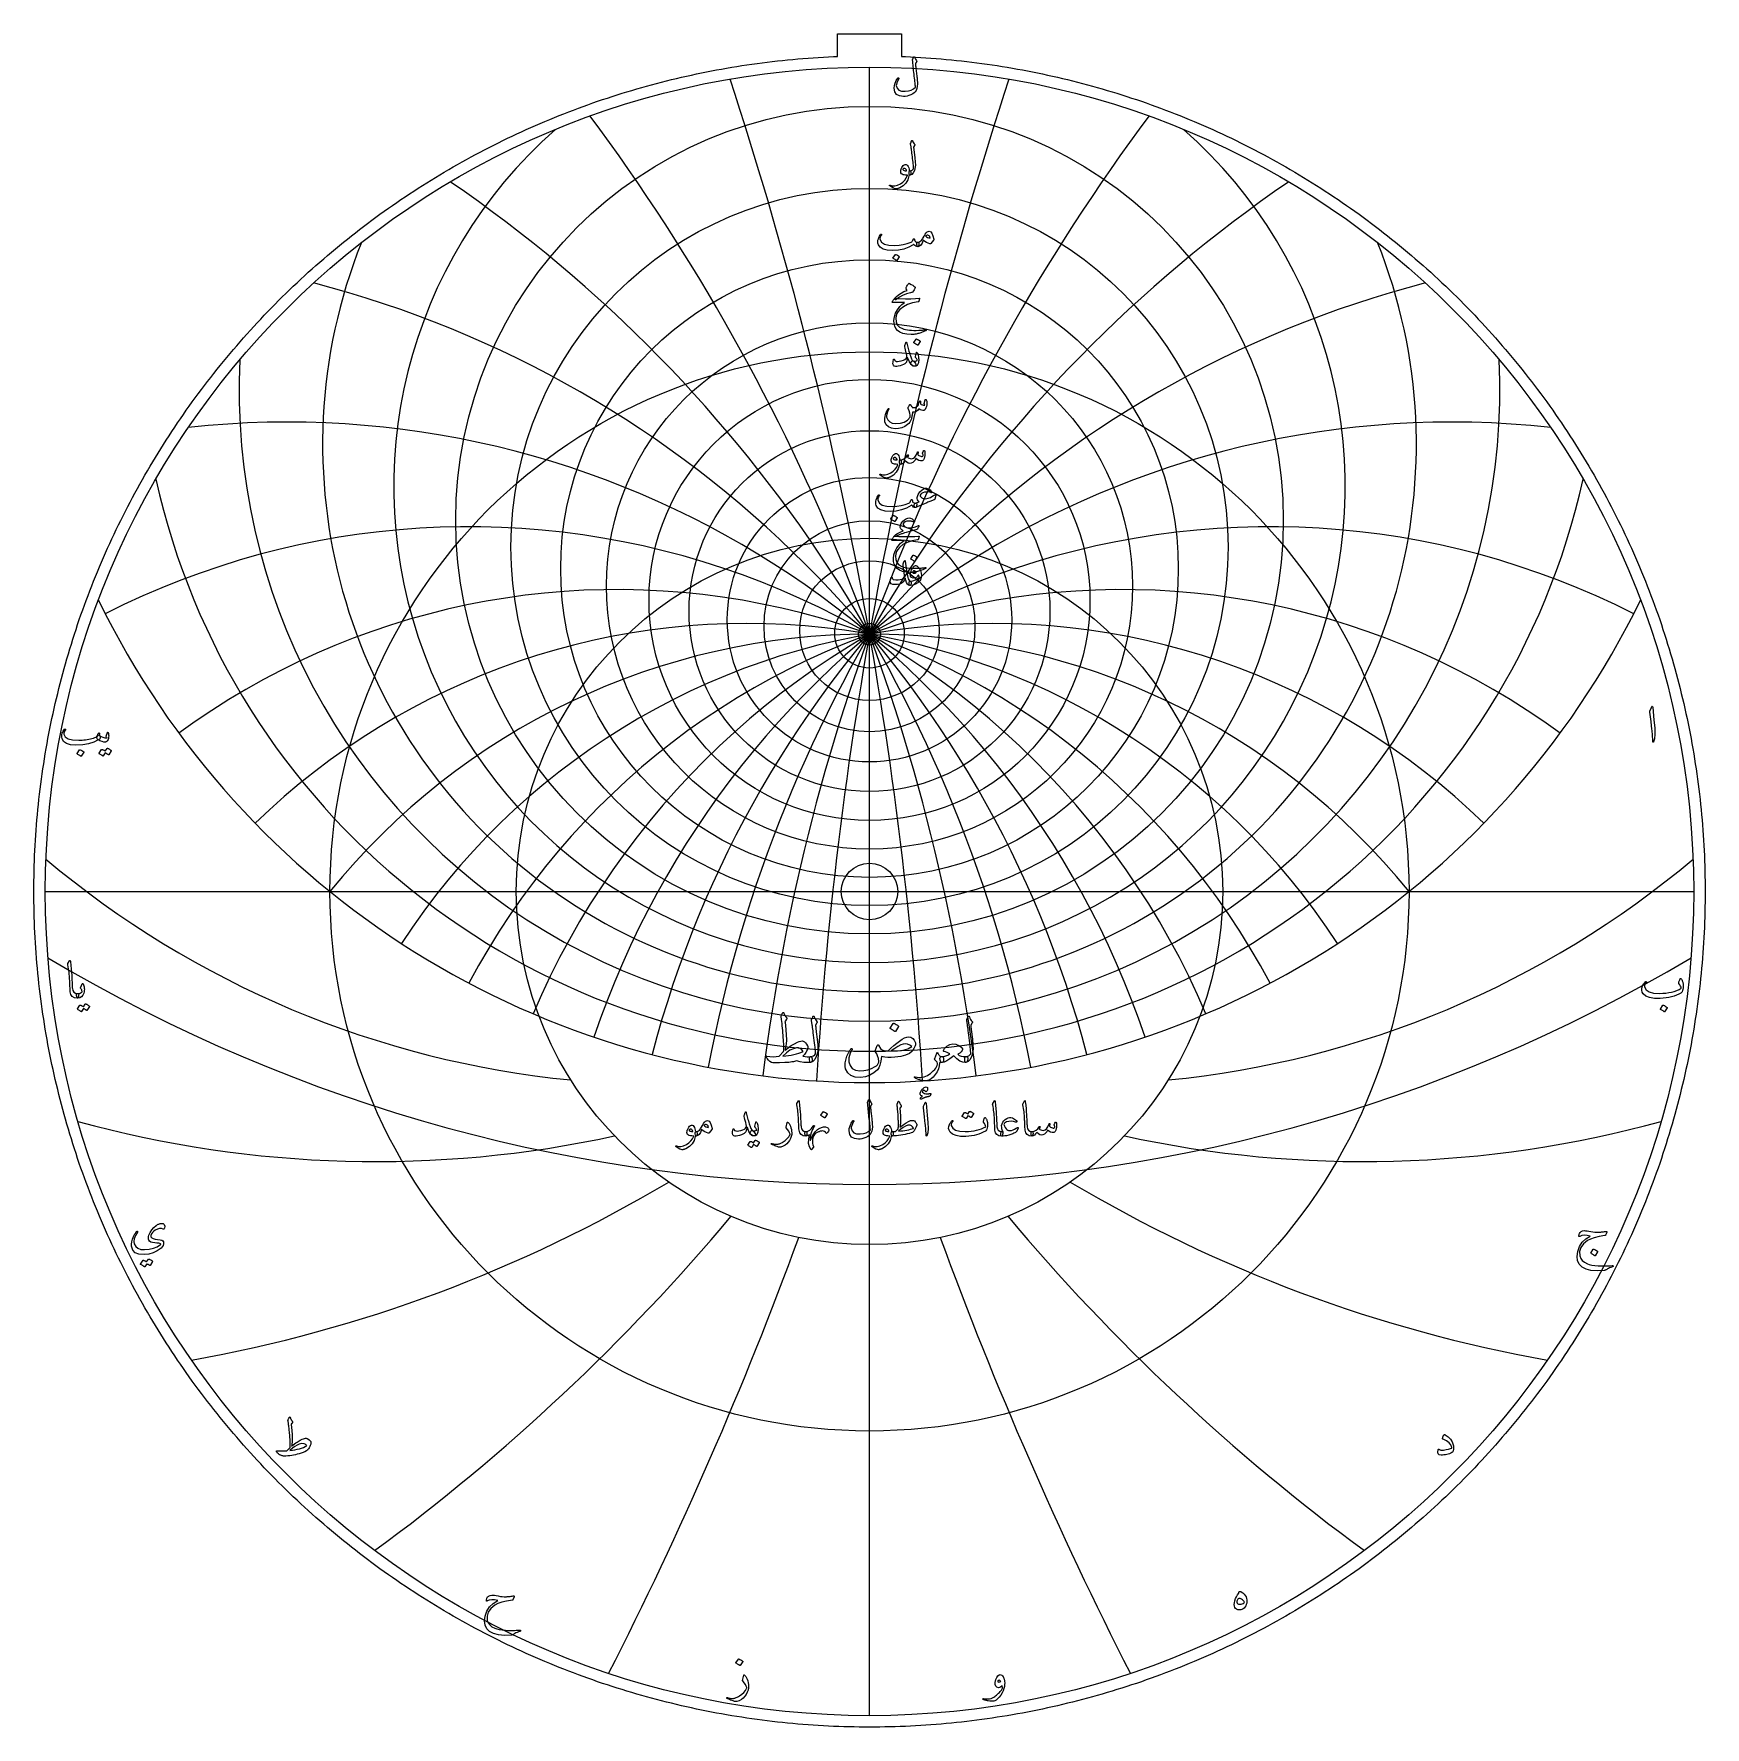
# Model space of a CAD drawing. Header units: millimetres. Extents: x -54 to 54, y -54 to 55.
import ezdxf

# ---------------------------------------------------------------- set-up
doc = ezdxf.new("R2010")
doc.units = ezdxf.units.MM
for name, color, linetype in [('CUT_INNER', 6, 'Continuous'), ('CUT_OUTER', 1, 'Continuous'), ('ENGRAVE', 7, 'Continuous'), ('ENGRAVE_FINE', 8, 'Continuous'), ('TEXT', 5, 'Continuous')]:
    doc.layers.add(name, color=color, linetype=linetype)

msp = doc.modelspace()

# ---------------------------------------------------------------- linework, layer by layer
at = {"layer": 'CUT_INNER'}
msp.add_circle((0, 0), 1.82, dxfattribs=at)
at = {"layer": 'CUT_OUTER'}
msp.add_lwpolyline([(53.834, -0.3303), (53.8309, -0.6606), (53.8259, -0.9909), (53.8188, -1.3212), (53.8097, -1.6514), (53.7985, -1.9815), (53.7853, -2.3116), (53.7702, -2.6416), (53.7529, -2.9714), (53.7337, -3.3012), (53.7124, -3.6308), (53.6891, -3.9603), (53.6638, -4.2897), (53.6365, -4.6189), (53.6071, -4.9479), (53.5758, -5.2768), (53.5424, -5.6054), (53.507, -5.9338), (53.4696, -6.262), (53.4301, -6.59), (53.3887, -6.9177), (53.3452, -7.2452), (53.2998, -7.5723), (53.2523, -7.8992), (53.2028, -8.2258), (53.1514, -8.5521), (53.0979, -8.8781), (53.0424, -9.2037), (52.985, -9.529), (52.9255, -9.854), (52.864, -10.1785), (52.8006, -10.5027), (52.7351, -10.8265), (52.6677, -11.1498), (52.5983, -11.4728), (52.5269, -11.7953), (52.4536, -12.1174), (52.3782, -12.439), (52.3009, -12.7602), (52.2216, -13.0808), (52.1404, -13.401), (52.0572, -13.7207), (51.972, -14.0399), (51.8849, -14.3585), (51.7958, -14.6766), (51.7048, -14.9941), (51.6118, -15.3111), (51.5169, -15.6275), (51.42, -15.9433), (51.3212, -16.2585), (51.2205, -16.5731), (51.1178, -16.8871), (51.0133, -17.2004), (50.9068, -17.5131), (50.7984, -17.8251), (50.688, -18.1365), (50.5758, -18.4471), (50.4616, -18.7571), (50.3456, -19.0664), (50.2277, -19.3749), (50.1078, -19.6828), (49.9861, -19.9899), (49.8625, -20.2962), (49.7371, -20.6018), (49.6097, -20.9066), (49.4805, -21.2106), (49.3494, -21.5138), (49.2165, -21.8162), (49.0817, -22.1177), (48.9451, -22.4185), (48.8066, -22.7184), (48.6663, -23.0174), (48.5241, -23.3156), (48.3801, -23.6129), (48.2343, -23.9093), (48.0867, -24.2048), (47.9373, -24.4994), (47.7861, -24.7931), (47.6331, -25.0858), (47.4782, -25.3776), (47.3216, -25.6685), (47.1632, -25.9584), (47.0031, -26.2473), (46.8411, -26.5352), (46.6774, -26.8221), (46.512, -27.108), (46.3448, -27.3929), (46.1758, -27.6767), (46.0051, -27.9595), (45.8327, -28.2413), (45.6586, -28.522), (45.4827, -28.8016), (45.3051, -29.0801), (45.1258, -29.3576), (44.9448, -29.6339), (44.7622, -29.9091), (44.5778, -30.1832), (44.3918, -30.4562), (44.2041, -30.728), (44.0147, -30.9986), (43.8236, -31.2681), (43.631, -31.5364), (43.4366, -31.8035), (43.2407, -32.0695), (43.0431, -32.3342), (42.8439, -32.5977), (42.6431, -32.86), (42.4406, -33.121), (42.2366, -33.3808), (42.031, -33.6393), (41.8238, -33.8966), (41.615, -34.1526), (41.4047, -34.4073), (41.1928, -34.6607), (40.9793, -34.9128), (40.7643, -35.1636), (40.5478, -35.413), (40.3298, -35.6612), (40.1102, -35.9079), (39.8891, -36.1534), (39.6665, -36.3975), (39.4424, -36.6402), (39.2169, -36.8815), (38.9898, -37.1214), (38.7613, -37.36), (38.5314, -37.5971), (38.3, -37.8328), (38.0671, -38.0671), (37.8328, -38.3), (37.5971, -38.5314), (37.36, -38.7613), (37.1214, -38.9898), (36.8815, -39.2169), (36.6402, -39.4424), (36.3975, -39.6665), (36.1534, -39.8891), (35.9079, -40.1102), (35.6612, -40.3298), (35.413, -40.5478), (35.1636, -40.7643), (34.9128, -40.9793), (34.6607, -41.1928), (34.4073, -41.4047), (34.1526, -41.615), (33.8966, -41.8238), (33.6393, -42.031), (33.3808, -42.2366), (33.121, -42.4406), (32.86, -42.6431), (32.5977, -42.8439), (32.3342, -43.0431), (32.0695, -43.2407), (31.8035, -43.4366), (31.5364, -43.631), (31.2681, -43.8236), (30.9986, -44.0147), (30.728, -44.2041), (30.4562, -44.3918), (30.1832, -44.5778), (29.9091, -44.7622), (29.6339, -44.9448), (29.3576, -45.1258), (29.0801, -45.3051), (28.8016, -45.4827), (28.522, -45.6586), (28.2413, -45.8327), (27.9595, -46.0051), (27.6767, -46.1758), (27.3929, -46.3448), (27.108, -46.512), (26.8221, -46.6774), (26.5352, -46.8411), (26.2473, -47.0031), (25.9584, -47.1632), (25.6685, -47.3216), (25.3776, -47.4782), (25.0858, -47.6331), (24.7931, -47.7861), (24.4994, -47.9373), (24.2048, -48.0867), (23.9093, -48.2343), (23.6129, -48.3801), (23.3156, -48.5241), (23.0174, -48.6663), (22.7184, -48.8066), (22.4185, -48.9451), (22.1177, -49.0817), (21.8162, -49.2165), (21.5138, -49.3494), (21.2106, -49.4805), (20.9066, -49.6097), (20.6018, -49.7371), (20.2962, -49.8625), (19.9899, -49.9861), (19.6828, -50.1078), (19.3749, -50.2277), (19.0664, -50.3456), (18.7571, -50.4616), (18.4471, -50.5758), (18.1365, -50.688), (17.8251, -50.7984), (17.5131, -50.9068), (17.2004, -51.0133), (16.8871, -51.1178), (16.5731, -51.2205), (16.2585, -51.3212), (15.9433, -51.42), (15.6275, -51.5169), (15.3111, -51.6118), (14.9941, -51.7048), (14.6766, -51.7958), (14.3585, -51.8849), (14.0399, -51.972), (13.7207, -52.0572), (13.401, -52.1404), (13.0808, -52.2216), (12.7602, -52.3009), (12.439, -52.3782), (12.1174, -52.4536), (11.7953, -52.5269), (11.4728, -52.5983), (11.1498, -52.6677), (10.8265, -52.7351), (10.5027, -52.8006), (10.1785, -52.864), (9.854, -52.9255), (9.529, -52.985), (9.2037, -53.0424), (8.8781, -53.0979), (8.5521, -53.1514), (8.2258, -53.2028), (7.8992, -53.2523), (7.5723, -53.2998), (7.2452, -53.3452), (6.9177, -53.3887), (6.59, -53.4301), (6.262, -53.4696), (5.9338, -53.507), (5.6054, -53.5424), (5.2768, -53.5758), (4.9479, -53.6071), (4.6189, -53.6365), (4.2897, -53.6638), (3.9603, -53.6891), (3.6308, -53.7124), (3.3012, -53.7337), (2.9714, -53.7529), (2.6416, -53.7702), (2.3116, -53.7853), (1.9815, -53.7985), (1.6514, -53.8097), (1.3212, -53.8188), (0.9909, -53.8259), (0.6606, -53.8309), (0.3303, -53.834), (0, -53.835), (-0.3303, -53.834), (-0.6606, -53.8309), (-0.9909, -53.8259), (-1.3212, -53.8188), (-1.6514, -53.8097), (-1.9815, -53.7985), (-2.3116, -53.7853), (-2.6416, -53.7702), (-2.9714, -53.7529), (-3.3012, -53.7337), (-3.6308, -53.7124), (-3.9603, -53.6891), (-4.2897, -53.6638), (-4.6189, -53.6365), (-4.9479, -53.6071), (-5.2768, -53.5758), (-5.6054, -53.5424), (-5.9338, -53.507), (-6.262, -53.4696), (-6.59, -53.4301), (-6.9177, -53.3887), (-7.2452, -53.3452), (-7.5723, -53.2998), (-7.8992, -53.2523), (-8.2258, -53.2028), (-8.5521, -53.1514), (-8.8781, -53.0979), (-9.2037, -53.0424), (-9.529, -52.985), (-9.854, -52.9255), (-10.1785, -52.864), (-10.5027, -52.8006), (-10.8265, -52.7351), (-11.1498, -52.6677), (-11.4728, -52.5983), (-11.7953, -52.5269), (-12.1174, -52.4536), (-12.439, -52.3782), (-12.7602, -52.3009), (-13.0808, -52.2216), (-13.401, -52.1404), (-13.7207, -52.0572), (-14.0399, -51.972), (-14.3585, -51.8849), (-14.6766, -51.7958), (-14.9941, -51.7048), (-15.3111, -51.6118), (-15.6275, -51.5169), (-15.9433, -51.42), (-16.2585, -51.3212), (-16.5731, -51.2205), (-16.8871, -51.1178), (-17.2004, -51.0133), (-17.5131, -50.9068), (-17.8251, -50.7984), (-18.1365, -50.688), (-18.4471, -50.5758), (-18.7571, -50.4616), (-19.0664, -50.3456), (-19.3749, -50.2277), (-19.6828, -50.1078), (-19.9899, -49.9861), (-20.2962, -49.8625), (-20.6018, -49.7371), (-20.9066, -49.6097), (-21.2106, -49.4805), (-21.5138, -49.3494), (-21.8162, -49.2165), (-22.1177, -49.0817), (-22.4185, -48.9451), (-22.7184, -48.8066), (-23.0174, -48.6663), (-23.3156, -48.5241), (-23.6129, -48.3801), (-23.9093, -48.2343), (-24.2048, -48.0867), (-24.4994, -47.9373), (-24.7931, -47.7861), (-25.0858, -47.6331), (-25.3776, -47.4782), (-25.6685, -47.3216), (-25.9584, -47.1632), (-26.2473, -47.0031), (-26.5352, -46.8411), (-26.8221, -46.6774), (-27.108, -46.512), (-27.3929, -46.3448), (-27.6767, -46.1758), (-27.9595, -46.0051), (-28.2413, -45.8327), (-28.522, -45.6586), (-28.8016, -45.4827), (-29.0801, -45.3051), (-29.3576, -45.1258), (-29.6339, -44.9448), (-29.9091, -44.7622), (-30.1832, -44.5778), (-30.4562, -44.3918), (-30.728, -44.2041), (-30.9986, -44.0147), (-31.2681, -43.8236), (-31.5364, -43.631), (-31.8035, -43.4366), (-32.0695, -43.2407), (-32.3342, -43.0431), (-32.5977, -42.8439), (-32.86, -42.6431), (-33.121, -42.4406), (-33.3808, -42.2366), (-33.6393, -42.031), (-33.8966, -41.8238), (-34.1526, -41.615), (-34.4073, -41.4047), (-34.6607, -41.1928), (-34.9128, -40.9793), (-35.1636, -40.7643), (-35.413, -40.5478), (-35.6612, -40.3298), (-35.9079, -40.1102), (-36.1534, -39.8891), (-36.3975, -39.6665), (-36.6402, -39.4424), (-36.8815, -39.2169), (-37.1214, -38.9898), (-37.36, -38.7613), (-37.5971, -38.5314), (-37.8328, -38.3), (-38.0671, -38.0671), (-38.3, -37.8328), (-38.5314, -37.5971), (-38.7613, -37.36), (-38.9898, -37.1214), (-39.2169, -36.8815), (-39.4424, -36.6402), (-39.6665, -36.3975), (-39.8891, -36.1534), (-40.1102, -35.9079), (-40.3298, -35.6612), (-40.5478, -35.413), (-40.7643, -35.1636), (-40.9793, -34.9128), (-41.1928, -34.6607), (-41.4047, -34.4073), (-41.615, -34.1526), (-41.8238, -33.8966), (-42.031, -33.6393), (-42.2366, -33.3808), (-42.4406, -33.121), (-42.6431, -32.86), (-42.8439, -32.5977), (-43.0431, -32.3342), (-43.2407, -32.0695), (-43.4366, -31.8035), (-43.631, -31.5364), (-43.8236, -31.2681), (-44.0147, -30.9986), (-44.2041, -30.728), (-44.3918, -30.4562), (-44.5778, -30.1832), (-44.7622, -29.9091), (-44.9448, -29.6339), (-45.1258, -29.3576), (-45.3051, -29.0801), (-45.4827, -28.8016), (-45.6586, -28.522), (-45.8327, -28.2413), (-46.0051, -27.9595), (-46.1758, -27.6767), (-46.3448, -27.3929), (-46.512, -27.108), (-46.6774, -26.8221), (-46.8411, -26.5352), (-47.0031, -26.2473), (-47.1632, -25.9584), (-47.3216, -25.6685), (-47.4782, -25.3776), (-47.6331, -25.0858), (-47.7861, -24.7931), (-47.9373, -24.4994), (-48.0867, -24.2048), (-48.2343, -23.9093), (-48.3801, -23.6129), (-48.5241, -23.3156), (-48.6663, -23.0174), (-48.8066, -22.7184), (-48.9451, -22.4185), (-49.0817, -22.1177), (-49.2165, -21.8162), (-49.3494, -21.5138), (-49.4805, -21.2106), (-49.6097, -20.9066), (-49.7371, -20.6018), (-49.8625, -20.2962), (-49.9861, -19.9899), (-50.1078, -19.6828), (-50.2277, -19.3749), (-50.3456, -19.0664), (-50.4616, -18.7571), (-50.5758, -18.4471), (-50.688, -18.1365), (-50.7984, -17.8251), (-50.9068, -17.5131), (-51.0133, -17.2004), (-51.1178, -16.8871), (-51.2205, -16.5731), (-51.3212, -16.2585), (-51.42, -15.9433), (-51.5169, -15.6275), (-51.6118, -15.3111), (-51.7048, -14.9941), (-51.7958, -14.6766), (-51.8849, -14.3585), (-51.972, -14.0399), (-52.0572, -13.7207), (-52.1404, -13.401), (-52.2216, -13.0808), (-52.3009, -12.7602), (-52.3782, -12.439), (-52.4536, -12.1174), (-52.5269, -11.7953), (-52.5983, -11.4728), (-52.6677, -11.1498), (-52.7351, -10.8265), (-52.8006, -10.5027), (-52.864, -10.1785), (-52.9255, -9.854), (-52.985, -9.529), (-53.0424, -9.2037), (-53.0979, -8.8781), (-53.1514, -8.5521), (-53.2028, -8.2258), (-53.2523, -7.8992), (-53.2998, -7.5723), (-53.3452, -7.2452), (-53.3887, -6.9177), (-53.4301, -6.59), (-53.4696, -6.262), (-53.507, -5.9338), (-53.5424, -5.6054), (-53.5758, -5.2768), (-53.6071, -4.9479), (-53.6365, -4.6189), (-53.6638, -4.2897), (-53.6891, -3.9603), (-53.7124, -3.6308), (-53.7337, -3.3012), (-53.7529, -2.9714), (-53.7702, -2.6416), (-53.7853, -2.3116), (-53.7985, -1.9815), (-53.8097, -1.6514), (-53.8188, -1.3212), (-53.8259, -0.9909), (-53.8309, -0.6606), (-53.834, -0.3303), (-53.835, 0), (-53.834, 0.3303), (-53.8309, 0.6606), (-53.8259, 0.9909), (-53.8188, 1.3212), (-53.8097, 1.6514), (-53.7985, 1.9815), (-53.7853, 2.3116), (-53.7702, 2.6416), (-53.7529, 2.9714), (-53.7337, 3.3012), (-53.7124, 3.6308), (-53.6891, 3.9603), (-53.6638, 4.2897), (-53.6365, 4.6189), (-53.6071, 4.9479), (-53.5758, 5.2768), (-53.5424, 5.6054), (-53.507, 5.9338), (-53.4696, 6.262), (-53.4301, 6.59), (-53.3887, 6.9177), (-53.3452, 7.2452), (-53.2998, 7.5723), (-53.2523, 7.8992), (-53.2028, 8.2258), (-53.1514, 8.5521), (-53.0979, 8.8781), (-53.0424, 9.2037), (-52.985, 9.529), (-52.9255, 9.854), (-52.864, 10.1785), (-52.8006, 10.5027), (-52.7351, 10.8265), (-52.6677, 11.1498), (-52.5983, 11.4728), (-52.5269, 11.7953), (-52.4536, 12.1174), (-52.3782, 12.439), (-52.3009, 12.7602), (-52.2216, 13.0808), (-52.1404, 13.401), (-52.0572, 13.7207), (-51.972, 14.0399), (-51.8849, 14.3585), (-51.7958, 14.6766), (-51.7048, 14.9941), (-51.6118, 15.3111), (-51.5169, 15.6275), (-51.42, 15.9433), (-51.3212, 16.2585), (-51.2205, 16.5731), (-51.1178, 16.8871), (-51.0133, 17.2004), (-50.9068, 17.5131), (-50.7984, 17.8251), (-50.688, 18.1365), (-50.5758, 18.4471), (-50.4616, 18.7571), (-50.3456, 19.0664), (-50.2277, 19.3749), (-50.1078, 19.6828), (-49.9861, 19.9899), (-49.8625, 20.2962), (-49.7371, 20.6018), (-49.6097, 20.9066), (-49.4805, 21.2106), (-49.3494, 21.5138), (-49.2165, 21.8162), (-49.0817, 22.1177), (-48.9451, 22.4185), (-48.8066, 22.7184), (-48.6663, 23.0174), (-48.5241, 23.3156), (-48.3801, 23.6129), (-48.2343, 23.9093), (-48.0867, 24.2048), (-47.9373, 24.4994), (-47.7861, 24.7931), (-47.6331, 25.0858), (-47.4782, 25.3776), (-47.3216, 25.6685), (-47.1632, 25.9584), (-47.0031, 26.2473), (-46.8411, 26.5352), (-46.6774, 26.8221), (-46.512, 27.108), (-46.3448, 27.3929), (-46.1758, 27.6767), (-46.0051, 27.9595), (-45.8327, 28.2413), (-45.6586, 28.522), (-45.4827, 28.8016), (-45.3051, 29.0801), (-45.1258, 29.3576), (-44.9448, 29.6339), (-44.7622, 29.9091), (-44.5778, 30.1832), (-44.3918, 30.4562), (-44.2041, 30.728), (-44.0147, 30.9986), (-43.8236, 31.2681), (-43.631, 31.5364), (-43.4366, 31.8035), (-43.2407, 32.0695), (-43.0431, 32.3342), (-42.8439, 32.5977), (-42.6431, 32.86), (-42.4406, 33.121), (-42.2366, 33.3808), (-42.031, 33.6393), (-41.8238, 33.8966), (-41.615, 34.1526), (-41.4047, 34.4073), (-41.1928, 34.6607), (-40.9793, 34.9128), (-40.7643, 35.1636), (-40.5478, 35.413), (-40.3298, 35.6612), (-40.1102, 35.9079), (-39.8891, 36.1534), (-39.6665, 36.3975), (-39.4424, 36.6402), (-39.2169, 36.8815), (-38.9898, 37.1214), (-38.7613, 37.36), (-38.5314, 37.5971), (-38.3, 37.8328), (-38.0671, 38.0671), (-37.8328, 38.3), (-37.5971, 38.5314), (-37.36, 38.7613), (-37.1214, 38.9898), (-36.8815, 39.2169), (-36.6402, 39.4424), (-36.3975, 39.6665), (-36.1534, 39.8891), (-35.9079, 40.1102), (-35.6612, 40.3298), (-35.413, 40.5478), (-35.1636, 40.7643), (-34.9128, 40.9793), (-34.6607, 41.1928), (-34.4073, 41.4047), (-34.1526, 41.615), (-33.8966, 41.8238), (-33.6393, 42.031), (-33.3808, 42.2366), (-33.121, 42.4406), (-32.86, 42.6431), (-32.5977, 42.8439), (-32.3342, 43.0431), (-32.0695, 43.2407), (-31.8035, 43.4366), (-31.5364, 43.631), (-31.2681, 43.8236), (-30.9986, 44.0147), (-30.728, 44.2041), (-30.4562, 44.3918), (-30.1832, 44.5778), (-29.9091, 44.7622), (-29.6339, 44.9448), (-29.3576, 45.1258), (-29.0801, 45.3051), (-28.8016, 45.4827), (-28.522, 45.6586), (-28.2413, 45.8327), (-27.9595, 46.0051), (-27.6767, 46.1758), (-27.3929, 46.3448), (-27.108, 46.512), (-26.8221, 46.6774), (-26.5352, 46.8411), (-26.2473, 47.0031), (-25.9584, 47.1632), (-25.6685, 47.3216), (-25.3776, 47.4782), (-25.0858, 47.6331), (-24.7931, 47.7861), (-24.4994, 47.9373), (-24.2048, 48.0867), (-23.9093, 48.2343), (-23.6129, 48.3801), (-23.3156, 48.5241), (-23.0174, 48.6663), (-22.7184, 48.8066), (-22.4185, 48.9451), (-22.1177, 49.0817), (-21.8162, 49.2165), (-21.5138, 49.3494), (-21.2106, 49.4805), (-20.9066, 49.6097), (-20.6018, 49.7371), (-20.2962, 49.8625), (-19.9899, 49.9861), (-19.6828, 50.1078), (-19.3749, 50.2277), (-19.0664, 50.3456), (-18.7571, 50.4616), (-18.4471, 50.5758), (-18.1365, 50.688), (-17.8251, 50.7984), (-17.5131, 50.9068), (-17.2004, 51.0133), (-16.8871, 51.1178), (-16.5731, 51.2205), (-16.2585, 51.3212), (-15.9433, 51.42), (-15.6275, 51.5169), (-15.3111, 51.6118), (-14.9941, 51.7048), (-14.6766, 51.7958), (-14.3585, 51.8849), (-14.0399, 51.972), (-13.7207, 52.0572), (-13.401, 52.1404), (-13.0808, 52.2216), (-12.7602, 52.3009), (-12.439, 52.3782), (-12.1174, 52.4536), (-11.7953, 52.5269), (-11.4728, 52.5983), (-11.1498, 52.6677), (-10.8265, 52.7351), (-10.5027, 52.8006), (-10.1785, 52.864), (-9.854, 52.9255), (-9.529, 52.985), (-9.2037, 53.0424), (-8.8781, 53.0979), (-8.5521, 53.1514), (-8.2258, 53.2028), (-7.8992, 53.2523), (-7.5723, 53.2998), (-7.2452, 53.3452), (-6.9177, 53.3887), (-6.59, 53.4301), (-6.262, 53.4696), (-5.9338, 53.507), (-5.6054, 53.5424), (-5.2768, 53.5758), (-4.9479, 53.6071), (-4.6189, 53.6365), (-4.2897, 53.6638), (-3.9603, 53.6891), (-3.6308, 53.7124), (-3.3012, 53.7337), (-2.9714, 53.7529), (-2.6416, 53.7702), (-2.3116, 53.7853), (-2.065, 53.7952), (-2.065, 55.251), (2.065, 55.251), (2.065, 53.7952), (2.3116, 53.7853), (2.6416, 53.7702), (2.9714, 53.7529), (3.3012, 53.7337), (3.6308, 53.7124), (3.9603, 53.6891), (4.2897, 53.6638), (4.6189, 53.6365), (4.9479, 53.6071), (5.2768, 53.5758), (5.6054, 53.5424), (5.9338, 53.507), (6.262, 53.4696), (6.59, 53.4301), (6.9177, 53.3887), (7.2452, 53.3452), (7.5723, 53.2998), (7.8992, 53.2523), (8.2258, 53.2028), (8.5521, 53.1514), (8.8781, 53.0979), (9.2037, 53.0424), (9.529, 52.985), (9.854, 52.9255), (10.1785, 52.864), (10.5027, 52.8006), (10.8265, 52.7351), (11.1498, 52.6677), (11.4728, 52.5983), (11.7953, 52.5269), (12.1174, 52.4536), (12.439, 52.3782), (12.7602, 52.3009), (13.0808, 52.2216), (13.401, 52.1404), (13.7207, 52.0572), (14.0399, 51.972), (14.3585, 51.8849), (14.6766, 51.7958), (14.9941, 51.7048), (15.3111, 51.6118), (15.6275, 51.5169), (15.9433, 51.42), (16.2585, 51.3212), (16.5731, 51.2205), (16.8871, 51.1178), (17.2004, 51.0133), (17.5131, 50.9068), (17.8251, 50.7984), (18.1365, 50.688), (18.4471, 50.5758), (18.7571, 50.4616), (19.0664, 50.3456), (19.3749, 50.2277), (19.6828, 50.1078), (19.9899, 49.9861), (20.2962, 49.8625), (20.6018, 49.7371), (20.9066, 49.6097), (21.2106, 49.4805), (21.5138, 49.3494), (21.8162, 49.2165), (22.1177, 49.0817), (22.4185, 48.9451), (22.7184, 48.8066), (23.0174, 48.6663), (23.3156, 48.5241), (23.6129, 48.3801), (23.9093, 48.2343), (24.2048, 48.0867), (24.4994, 47.9373), (24.7931, 47.7861), (25.0858, 47.6331), (25.3776, 47.4782), (25.6685, 47.3216), (25.9584, 47.1632), (26.2473, 47.0031), (26.5352, 46.8411), (26.8221, 46.6774), (27.108, 46.512), (27.3929, 46.3448), (27.6767, 46.1758), (27.9595, 46.0051), (28.2413, 45.8327), (28.522, 45.6586), (28.8016, 45.4827), (29.0801, 45.3051), (29.3576, 45.1258), (29.6339, 44.9448), (29.9091, 44.7622), (30.1832, 44.5778), (30.4562, 44.3918), (30.728, 44.2041), (30.9986, 44.0147), (31.2681, 43.8236), (31.5364, 43.631), (31.8035, 43.4366), (32.0695, 43.2407), (32.3342, 43.0431), (32.5977, 42.8439), (32.86, 42.6431), (33.121, 42.4406), (33.3808, 42.2366), (33.6393, 42.031), (33.8966, 41.8238), (34.1526, 41.615), (34.4073, 41.4047), (34.6607, 41.1928), (34.9128, 40.9793), (35.1636, 40.7643), (35.413, 40.5478), (35.6612, 40.3298), (35.9079, 40.1102), (36.1534, 39.8891), (36.3975, 39.6665), (36.6402, 39.4424), (36.8815, 39.2169), (37.1214, 38.9898), (37.36, 38.7613), (37.5971, 38.5314), (37.8328, 38.3), (38.0671, 38.0671), (38.3, 37.8328), (38.5314, 37.5971), (38.7613, 37.36), (38.9898, 37.1214), (39.2169, 36.8815), (39.4424, 36.6402), (39.6665, 36.3975), (39.8891, 36.1534), (40.1102, 35.9079), (40.3298, 35.6612), (40.5478, 35.413), (40.7643, 35.1636), (40.9793, 34.9128), (41.1928, 34.6607), (41.4047, 34.4073), (41.615, 34.1526), (41.8238, 33.8966), (42.031, 33.6393), (42.2366, 33.3808), (42.4406, 33.121), (42.6431, 32.86), (42.8439, 32.5977), (43.0431, 32.3342), (43.2407, 32.0695), (43.4366, 31.8035), (43.631, 31.5364), (43.8236, 31.2681), (44.0147, 30.9986), (44.2041, 30.728), (44.3918, 30.4562), (44.5778, 30.1832), (44.7622, 29.9091), (44.9448, 29.6339), (45.1258, 29.3576), (45.3051, 29.0801), (45.4827, 28.8016), (45.6586, 28.522), (45.8327, 28.2413), (46.0051, 27.9595), (46.1758, 27.6767), (46.3448, 27.3929), (46.512, 27.108), (46.6774, 26.8221), (46.8411, 26.5352), (47.0031, 26.2473), (47.1632, 25.9584), (47.3216, 25.6685), (47.4782, 25.3776), (47.6331, 25.0858), (47.7861, 24.7931), (47.9373, 24.4994), (48.0867, 24.2048), (48.2343, 23.9093), (48.3801, 23.6129), (48.5241, 23.3156), (48.6663, 23.0174), (48.8066, 22.7184), (48.9451, 22.4185), (49.0817, 22.1177), (49.2165, 21.8162), (49.3494, 21.5138), (49.4805, 21.2106), (49.6097, 20.9066), (49.7371, 20.6018), (49.8625, 20.2962), (49.9861, 19.9899), (50.1078, 19.6828), (50.2277, 19.3749), (50.3456, 19.0664), (50.4616, 18.7571), (50.5758, 18.4471), (50.688, 18.1365), (50.7984, 17.8251), (50.9068, 17.5131), (51.0133, 17.2004), (51.1178, 16.8871), (51.2205, 16.5731), (51.3212, 16.2585), (51.42, 15.9433), (51.5169, 15.6275), (51.6118, 15.3111), (51.7048, 14.9941), (51.7958, 14.6766), (51.8849, 14.3585), (51.972, 14.0399), (52.0572, 13.7207), (52.1404, 13.401), (52.2216, 13.0808), (52.3009, 12.7602), (52.3782, 12.439), (52.4536, 12.1174), (52.5269, 11.7953), (52.5983, 11.4728), (52.6677, 11.1498), (52.7351, 10.8265), (52.8006, 10.5027), (52.864, 10.1785), (52.9255, 9.854), (52.985, 9.529), (53.0424, 9.2037), (53.0979, 8.8781), (53.1514, 8.5521), (53.2028, 8.2258), (53.2523, 7.8992), (53.2998, 7.5723), (53.3452, 7.2452), (53.3887, 6.9177), (53.4301, 6.59), (53.4696, 6.262), (53.507, 5.9338), (53.5424, 5.6054), (53.5758, 5.2768), (53.6071, 4.9479), (53.6365, 4.6189), (53.6638, 4.2897), (53.6891, 3.9603), (53.7124, 3.6308), (53.7337, 3.3012), (53.7529, 2.9714), (53.7702, 2.6416), (53.7853, 2.3116), (53.7985, 1.9815), (53.8097, 1.6514), (53.8188, 1.3212), (53.8259, 0.9909), (53.8309, 0.6606), (53.834, 0.3303), (53.835, 0)], close=True, dxfattribs=at)
at = {"layer": 'ENGRAVE'}
for points in [[(0, -53.1), (0, 53.1)], [(-53.1, 0), (53.1, 0)], [(0, -53.1), (0, -22.7527)]]:
    msp.add_lwpolyline(points, dxfattribs=at)
for centre, radius in [((0, 0), 53.1), ((0, 23.9193), 26.6549), ((0, 22.1941), 23.1043), ((0, 20.8037), 19.8935), ((0, 19.6818), 16.9462), ((0, 0), 34.7587), ((0, 18.7804), 14.2044), ((0, 18.0644), 11.6223), ((0, 17.5081), 9.1632), ((0, 17.0925), 6.7965), ((0, 0), 22.7527), ((0, 16.8044), 4.4957), ((0, 16.635), 2.2375), ((0, 16.579), 0.708)]:
    msp.add_circle(centre, radius, dxfattribs=at)
for centre, radius, start, end in [((0, 26.0725), 30.6486, 131.307855, 48.692145), ((0, 28.7877), 35.2299, 158.307565, 21.692435), ((0, 32.2642), 40.609, 177.166321, 2.833679), ((0, 36.8095), 47.1055, 192.562112, 347.437888), ((0, 42.9234), 55.2321, 205.930897, 334.069103), ((0, -28.147), 44.7261, 39, 141), ((0, -28.147), 44.7261, 39, 141), ((-13.2423, 49.4209), 61.8543, 229.930345, 264.433471), ((13.2423, 49.4209), 61.8543, 275.566529, 310.069655), ((-31.8033, 55.085), 72.4843, 254.649234, 282.251734), ((31.8033, 55.085), 72.4843, 257.748266, 285.350766), ((-59.715, 59.715), 91.3232, 280.110978, 300.812853), ((59.715, 59.715), 91.3232, 239.187147, 259.889022), ((-109.3719, 63.1459), 130.9877, 306.268884, 320.070135), ((109.3719, 63.1459), 130.9877, 219.929865, 233.731116), ((-243.5347, 65.2549), 254.5104, 332.979731, 339.880356), ((243.5347, 65.2549), 254.5104, 200.119644, 207.020269)]:
    msp.add_arc(centre, radius, start, end, dxfattribs=at)
at = {"layer": 'ENGRAVE_FINE'}
for centre, radius, start, end in [((-253.6542, -28.147), 257.5673, 3.549067, 18.208032), ((-253.6542, -28.147), 257.5673, 3.549067, 18.208032), ((253.6542, -28.147), 257.5673, 161.791968, 176.450933), ((253.6542, -28.147), 257.5673, 161.791968, 176.450933), ((-122.8839, -28.147), 130.7703, 7.145895, 36.6736), ((-122.8839, -28.147), 130.7703, 7.145895, 36.6736), ((122.8839, -28.147), 130.7703, 143.3264, 172.854105), ((122.8839, -28.147), 130.7703, 143.3264, 172.854105), ((-77.4679, -28.147), 89.4522, 10.840654, 55.662821), ((-77.4679, -28.147), 89.4522, 10.840654, 55.662821), ((77.4679, -28.147), 89.4522, 124.337179, 169.159346), ((77.4679, -28.147), 89.4522, 124.337179, 169.159346), ((-53.3025, -28.147), 69.5814, 14.688568, 75.445741), ((-53.3025, -28.147), 69.5814, 14.688568, 75.445741), ((53.3025, -28.147), 69.5814, 104.554259, 165.311432), ((53.3025, -28.147), 69.5814, 104.554259, 165.311432), ((-37.5296, -28.147), 58.3858, 18.753071, 96.251491), ((-37.5296, -28.147), 58.3858, 18.753071, 96.251491), ((37.5296, -28.147), 58.3858, 83.748509, 161.246929), ((37.5296, -28.147), 58.3858, 83.748509, 161.246929), ((-25.8226, -28.147), 51.6452, 23.109812, 116.954145), ((-25.8226, -28.147), 51.6452, 23.109812, 116.954145), ((25.8226, -28.147), 51.6452, 63.045855, 156.890188), ((25.8226, -28.147), 51.6452, 63.045855, 156.890188), ((-16.279, -28.147), 47.5965, 27.851987, 126.345474), ((-16.279, -28.147), 47.5965, 27.851987, 126.345474), ((16.279, -28.147), 47.5965, 53.654526, 152.148013), ((16.279, -28.147), 47.5965, 53.654526, 152.148013), ((-7.8864, -28.147), 45.4161, 33.097661, 134.238363), ((-7.8864, -28.147), 45.4161, 33.097661, 134.238363), ((7.8864, -28.147), 45.4161, 45.761637, 146.902339), ((7.8864, -28.147), 45.4161, 45.761637, 146.902339), ((0, 84.3344), 103.2068, 239.147014, 300.852986)]:
    msp.add_arc(centre, radius, start, end, dxfattribs=at)
at = {"layer": 'TEXT'}
for points in [[(2.8436, 53.7543), (2.8491, 53.7639), (2.8561, 53.7708), (2.8648, 53.7749), (2.875, 53.7763), (2.8852, 53.7745), (2.8938, 53.7692), (2.9009, 53.7604), (2.9064, 53.748), (2.9356, 53.676), (2.9668, 53.6138), (3, 53.5614), (3.0351, 53.5188), (3.0455, 53.5035), (3.0485, 53.4858), (3.044, 53.4658), (3.032, 53.4434), (3.0243, 53.4326), (3.0171, 53.4222), (3.0102, 53.4122), (3.0037, 53.4026), (2.9976, 53.3936), (2.9919, 53.3853), (2.9866, 53.3779), (2.9817, 53.3712), (2.9735, 53.359), (2.9676, 53.3445), (2.9641, 53.3276), (2.9629, 53.3084), (2.9666, 53.2541), (2.9715, 53.1949), (2.9776, 53.1309), (2.9849, 53.0619), (2.9931, 52.988), (3.0021, 52.9092), (3.012, 52.8255), (3.0226, 52.7369), (3.0344, 52.6484), (3.0449, 52.5653), (3.0541, 52.4875), (3.0618, 52.415), (3.0684, 52.3476), (3.074, 52.285), (3.0786, 52.2274), (3.0822, 52.1747), (3.0863, 52.0187), (3.0736, 51.8709), (3.044, 51.7314), (2.9974, 51.6001), (2.9521, 51.5229), (2.882, 51.4517), (2.7872, 51.3863), (2.6677, 51.3268), (2.5382, 51.2776), (2.4165, 51.2428), (2.3026, 51.2226), (2.1967, 51.2169), (1.9313, 51.2534), (1.7413, 51.3535), (1.6267, 51.5172), (1.5874, 51.7445), (1.6012, 51.9139), (1.6455, 52.0797), (1.7205, 52.2421), (1.8261, 52.4008), (1.8341, 52.4101), (1.8426, 52.4158), (1.8514, 52.4179), (1.8606, 52.4165), (1.8705, 52.4128), (1.8779, 52.4079), (1.883, 52.4018), (1.8858, 52.3946), (1.8877, 52.3838), (1.8873, 52.3734), (1.8846, 52.3634), (1.8795, 52.3537), (1.8075, 52.2134), (1.7578, 52.0939), (1.7305, 51.9951), (1.7256, 51.9172), (1.778, 51.7494), (1.8913, 51.6322), (2.0654, 51.5657), (2.3003, 51.5498), (2.5121, 51.5728), (2.692, 51.626), (2.8402, 51.7094), (2.9566, 51.823), (2.9542, 51.8779), (2.9499, 51.942), (2.944, 52.0153), (2.9362, 52.0978), (2.9265, 52.1898), (2.9146, 52.2913), (2.9006, 52.4025), (2.8844, 52.5233), (2.8691, 52.6479), (2.8546, 52.7706), (2.8408, 52.8913), (2.8279, 53.0101), (2.8159, 53.1268), (2.8051, 53.2417), (2.7955, 53.3545), (2.787, 53.4654), (2.7745, 53.5722), (2.7751, 53.5843), (2.7768, 53.5957), (2.7798, 53.6063), (2.7839, 53.6161)], [(2.6536, 48.2147), (2.6748, 48.266), (2.6913, 48.3066), (2.703, 48.3366), (2.7101, 48.356), (2.7156, 48.3684), (2.7227, 48.3772), (2.7313, 48.3825), (2.7415, 48.3843), (2.7531, 48.3823), (2.7627, 48.3765), (2.7704, 48.3666), (2.776, 48.3529), (2.8021, 48.2856), (2.8334, 48.2249), (2.8697, 48.171), (2.9111, 48.1237), (2.9227, 48.1085), (2.926, 48.0915), (2.9211, 48.0724), (2.9079, 48.0514), (2.8389, 47.9541), (2.8436, 47.9105), (2.8483, 47.8677), (2.853, 47.8257), (2.8577, 47.7845), (2.8624, 47.7441), (2.8671, 47.7044), (2.8718, 47.6656), (2.8765, 47.6275), (2.9199, 47.275), (2.9464, 46.9994), (2.956, 46.8008), (2.9488, 46.6791), (2.8895, 46.4583), (2.8122, 46.2952), (2.7168, 46.1898), (2.6033, 46.1421), (2.6002, 46.1421), (2.597, 46.1421), (2.5939, 46.1421), (2.5908, 46.1421), (2.5721, 46.1598), (2.5601, 46.2002), (2.5548, 46.2634), (2.5562, 46.3494), (2.5592, 46.3812), (2.568, 46.4043), (2.5827, 46.4189), (2.6033, 46.4247), (2.683, 46.4406), (2.7494, 46.4695), (2.8023, 46.5113), (2.842, 46.5661), (2.8393, 46.6318), (2.8345, 46.7066), (2.8276, 46.7904), (2.8184, 46.8832), (2.8074, 46.9847), (2.7945, 47.0944), (2.7799, 47.2124), (2.7635, 47.3386), (2.7484, 47.4626), (2.7344, 47.5741), (2.7217, 47.673), (2.7101, 47.7594), (2.7001, 47.8332), (2.692, 47.8944), (2.686, 47.9431), (2.6818, 47.9792), (2.6504, 48.1582), (2.6495, 48.1759), (2.6496, 48.1912), (2.651, 48.2041), (2.6536, 48.2147)], [(2.5405, 46.1076), (2.4669, 45.8491), (2.3435, 45.6326), (2.1702, 45.4581), (1.947, 45.3256), (1.9158, 45.3122), (1.885, 45.3001), (1.8546, 45.2894), (1.8245, 45.2801), (1.7951, 45.2723), (1.7664, 45.2664), (1.7386, 45.2621), (1.7115, 45.2597), (1.644, 45.2693), (1.5545, 45.3044), (1.443, 45.3651), (1.3095, 45.4512), (1.2952, 45.4636), (1.2867, 45.4756), (1.2842, 45.4872), (1.2875, 45.4984), (1.295, 45.507), (1.3048, 45.5109), (1.317, 45.5101), (1.3315, 45.5046), (1.4703, 45.4597), (1.6259, 45.4599), (1.7984, 45.5052), (1.9878, 45.5957), (2.1425, 45.7007), (2.2705, 45.8242), (2.3717, 45.9661), (2.4463, 46.1264), (2.4457, 46.1321), (2.444, 46.1366), (2.441, 46.14), (2.4369, 46.1421), (2.3287, 46.1484), (2.2367, 46.161), (2.1607, 46.1798), (2.1009, 46.2049), (2.0546, 46.2438), (2.0255, 46.2976), (2.0137, 46.3663), (2.0192, 46.4499), (2.021, 46.461), (2.0232, 46.4722), (2.0257, 46.4837), (2.0286, 46.4954), (2.032, 46.5075), (2.0357, 46.5201), (2.0398, 46.5334), (2.0443, 46.5472), (2.0812, 46.6369), (2.126, 46.7113), (2.1786, 46.7704), (2.239, 46.8141), (2.3009, 46.8381), (2.3576, 46.8377), (2.4092, 46.813), (2.4557, 46.7639), (2.4964, 46.6956), (2.5272, 46.6163), (2.5482, 46.526), (2.5594, 46.4247), (2.5655, 46.4248), (2.5715, 46.4251), (2.5773, 46.4256), (2.5829, 46.4263), (2.5885, 46.427), (2.5943, 46.4275), (2.6003, 46.4278), (2.6065, 46.4279), (2.6277, 46.4234), (2.6442, 46.4098), (2.6559, 46.3873), (2.663, 46.3557), (2.6659, 46.3209), (2.6653, 46.2858), (2.6612, 46.2503), (2.6536, 46.2143), (2.6436, 46.1827), (2.6324, 46.1602), (2.62, 46.1466), (2.6065, 46.1421), (2.5468, 46.1421), (2.5464, 46.1364), (2.5452, 46.1288), (2.5433, 46.1192), (2.5405, 46.1076)], [(2.3898, 46.4593), (2.3568, 46.5168), (2.3207, 46.5574), (2.2814, 46.5812), (2.239, 46.588), (2.2137, 46.5814), (2.1912, 46.5708), (2.1713, 46.5562), (2.1543, 46.5378), (2.1488, 46.528), (2.148, 46.5174), (2.1519, 46.506), (2.1605, 46.4938), (2.1929, 46.4654), (2.2398, 46.4459), (2.3013, 46.4355), (2.3772, 46.4342), (2.3851, 46.4357), (2.3898, 46.4404), (2.3914, 46.4483), (2.3898, 46.4593)], [(0.716, 42.3385), (0.7272, 42.3507), (0.7388, 42.3558), (0.7507, 42.3539), (0.7631, 42.3448), (0.7725, 42.3331), (0.7757, 42.3197), (0.7725, 42.3048), (0.7631, 42.2883), (0.7152, 42.2141), (0.6846, 42.1454), (0.6712, 42.0822), (0.6752, 42.0245), (0.7735, 41.8349), (0.9649, 41.7026), (1.2493, 41.6277), (1.6267, 41.61), (1.9068, 41.6306), (2.1755, 41.6736), (2.4328, 41.7389), (2.6787, 41.8267), (2.7221, 41.8524), (2.758, 41.8918), (2.7864, 41.945), (2.8074, 42.012), (2.8145, 42.031), (2.8263, 42.0441), (2.8428, 42.0514), (2.864, 42.0528), (2.8791, 42.0463), (2.8899, 42.0332), (2.8964, 42.0133), (2.8985, 41.9868), (2.9132, 41.9213), (2.9543, 41.8722), (3.0216, 41.8396), (3.1152, 41.8235), (3.149, 41.8161), (3.1717, 41.7968), (3.1835, 41.7658), (3.1843, 41.723), (3.1729, 41.6434), (3.1576, 41.5864), (3.1384, 41.5523), (3.1152, 41.5409), (3.0463, 41.5499), (2.981, 41.577), (2.9191, 41.6222), (2.8608, 41.6854), (2.8559, 41.6879), (2.8475, 41.6861), (2.8355, 41.6801), (2.82, 41.6697), (2.5272, 41.5048), (2.2076, 41.387), (1.8614, 41.3164), (1.4885, 41.2928), (1.1439, 41.3164), (0.8761, 41.387), (0.6854, 41.5048), (0.5715, 41.6697), (0.5456, 41.7617), (0.537, 41.8557), (0.5456, 41.9517), (0.5715, 42.0496), (0.6065, 42.1407), (0.6422, 42.2192), (0.6787, 42.2852), (0.716, 42.3385)], [(3.8438, 42.5395), (3.9421, 42.5046), (4.0235, 42.4061), (4.0881, 42.2439), (4.1358, 42.0182), (4.1376, 42.0019), (4.1366, 41.9876), (4.1329, 41.9753), (4.1264, 41.9648), (3.9537, 41.7482), (3.9417, 41.735), (3.9278, 41.727), (3.9119, 41.724), (3.894, 41.7262), (3.7766, 41.7662), (3.6663, 41.8173), (3.5631, 41.8793), (3.4669, 41.9523), (3.3894, 41.7723), (3.3044, 41.6438), (3.212, 41.5666), (3.1121, 41.5409), (3.1009, 41.545), (3.0893, 41.5574), (3.0773, 41.578), (3.065, 41.6069), (3.0459, 41.6783), (3.039, 41.7356), (3.0443, 41.7788), (3.0618, 41.8078), (3.072, 41.8147), (3.0838, 41.8196), (3.0971, 41.8226), (3.1121, 41.8235), (3.1835, 41.8357), (3.2534, 41.8691), (3.3217, 41.9236), (3.3884, 41.9994), (3.4177, 42.0434), (3.4614, 42.1156), (3.5197, 42.2161), (3.5925, 42.3448), (3.6494, 42.43), (3.7103, 42.4909), (3.7751, 42.5274), (3.8438, 42.5395)], [(3.6177, 42.2318), (3.6765, 42.1827), (3.7433, 42.1423), (3.8178, 42.1105), (3.9003, 42.0873), (3.8958, 42.1491), (3.8791, 42.1996), (3.8502, 42.2386), (3.8092, 42.2663), (3.7619, 42.2806), (3.7142, 42.2797), (3.6661, 42.2634), (3.6177, 42.2318)], [(1.6675, 41.0353), (1.6714, 41.0392), (1.6769, 41.0416), (1.684, 41.0424), (1.6926, 41.0416), (1.7537, 41.0169), (1.8112, 40.9866), (1.8652, 40.9509), (1.9156, 40.9097), (1.9205, 40.9034), (1.9227, 40.8971), (1.9221, 40.8909), (1.9187, 40.8846), (1.7711, 40.6459), (1.7656, 40.6402), (1.7586, 40.6388), (1.7499, 40.6418), (1.7397, 40.6491), (1.7309, 40.6553), (1.717, 40.6648), (1.6979, 40.6773), (1.6738, 40.693), (1.6442, 40.7119), (1.6086, 40.7338), (1.5672, 40.759), (1.5199, 40.7872), (1.5136, 40.7919), (1.5105, 40.7966), (1.5105, 40.8014), (1.5136, 40.8061)], [(1.9093, 38.2034), (2.3123, 38.1893), (2.6606, 38.1877), (2.9545, 38.1987), (3.1937, 38.2223), (3.2011, 38.2231), (3.2074, 38.2227), (3.2128, 38.2208), (3.2173, 38.2176), (3.2205, 38.2131), (3.2224, 38.2077), (3.2229, 38.2014), (3.222, 38.194), (3.2158, 38.1653), (3.2098, 38.139), (3.204, 38.1151), (3.1984, 38.0935), (3.193, 38.0743), (3.1878, 38.0574), (3.1828, 38.0429), (3.178, 38.0307), (3.1678, 38.0113), (3.156, 37.9969), (3.1427, 37.9877), (3.1278, 37.9836), (2.7651, 37.9178), (2.4495, 37.8148), (2.181, 37.6745), (1.9596, 37.4968), (1.8477, 37.3691), (1.7664, 37.2338), (1.7158, 37.0912), (1.6958, 36.941), (1.715, 36.7053), (1.7916, 36.5131), (1.9254, 36.3646), (2.1166, 36.2596), (2.2157, 36.2278), (2.3246, 36.2015), (2.4434, 36.1807), (2.5719, 36.1654), (2.7101, 36.1553), (2.8577, 36.1504), (3.0147, 36.1506), (3.1811, 36.1559), (3.2403, 36.1593), (3.2985, 36.163), (3.3557, 36.1671), (3.412, 36.1716), (3.4668, 36.1765), (3.5199, 36.1818), (3.5712, 36.1875), (3.6208, 36.1936), (3.6359, 36.1944), (3.6467, 36.1905), (3.6532, 36.1818), (3.6553, 36.1685), (3.6542, 36.153), (3.6506, 36.141), (3.6447, 36.1326), (3.6365, 36.1277), (3.5478, 36.0902), (3.4638, 36.0562), (3.3845, 36.0258), (3.3099, 35.9989), (3.2402, 35.9754), (3.1757, 35.9549), (3.1162, 35.9377), (3.0618, 35.9235), (3.0107, 35.9131), (2.9609, 35.9039), (2.9126, 35.8959), (2.8655, 35.889), (2.8197, 35.8837), (2.7749, 35.8804), (2.731, 35.879), (2.6881, 35.8796), (2.3953, 35.9023), (2.1511, 35.9518), (1.9556, 36.028), (1.8088, 36.1308), (1.7011, 36.2594), (1.6259, 36.4095), (1.5833, 36.5812), (1.5733, 36.7746), (1.6041, 37.0144), (1.6777, 37.2472), (1.7941, 37.4729), (1.9533, 37.6915), (2.0155, 37.7577), (2.086, 37.8211), (2.1647, 37.8817), (2.2516, 37.9396), (1.4917, 37.9459), (1.4734, 37.9538), (1.4657, 37.9679), (1.4687, 37.9883), (1.4822, 38.015), (1.5077, 38.0539), (1.5309, 38.0888), (1.5517, 38.1198), (1.5702, 38.1469), (1.5863, 38.1699), (1.6, 38.1885), (1.6114, 38.2028), (1.6204, 38.2128), (1.6408, 38.2146), (1.6958, 38.2136), (1.7853, 38.2099), (1.9093, 38.2034)], [(2.6504, 38.5677), (2.376, 38.4961), (2.1338, 38.4036), (1.9238, 38.2904), (1.746, 38.1563), (1.7187, 38.1357), (1.6934, 38.1241), (1.6701, 38.1216), (1.6487, 38.1281), (1.6237, 38.1577), (1.6275, 38.1995), (1.6599, 38.2535), (1.7209, 38.3196), (1.8652, 38.4393), (2.031, 38.5473), (2.2184, 38.6435), (2.4275, 38.7279), (2.3678, 38.8158), (2.3566, 38.8378), (2.3513, 38.8597), (2.3519, 38.8817), (2.3584, 38.9037), (2.4006, 38.9875), (2.4392, 39.0568), (2.4744, 39.1116), (2.506, 39.1518), (2.5262, 39.1708), (2.546, 39.1808), (2.5654, 39.1818), (2.5845, 39.1738), (2.695, 39.1114), (2.7878, 39.0529), (2.863, 38.9983), (2.9205, 38.9477), (2.9317, 38.9314), (2.937, 38.9108), (2.9364, 38.8859), (2.9299, 38.8566), (2.9097, 38.8109), (2.8773, 38.7553), (2.8328, 38.69), (2.776, 38.6148), (2.7611, 38.6036), (2.7352, 38.592), (2.6983, 38.5801), (2.6504, 38.5677)], [(2.4071, 35.317), (2.4251, 35.2346), (2.4447, 35.1509), (2.4659, 35.0659), (2.4887, 34.9794), (2.513, 34.8912), (2.539, 34.8008), (2.5664, 34.7083), (2.5955, 34.6136), (2.6542, 34.4432), (2.7077, 34.3152), (2.7562, 34.2296), (2.7996, 34.1865), (2.8375, 34.1608), (2.8758, 34.1244), (2.9144, 34.0775), (2.9535, 34.02), (2.9904, 33.9488), (3.0006, 33.8952), (2.9841, 33.8593), (2.9409, 33.841), (2.8014, 33.8552), (2.6779, 33.9478), (2.5706, 34.119), (2.4793, 34.3686), (2.4773, 34.3727), (2.4746, 34.3757), (2.471, 34.3774), (2.4667, 34.378), (2.4636, 34.3774), (2.4604, 34.3757), (2.4573, 34.3727), (2.4542, 34.3686), (2.4453, 34.3282), (2.4345, 34.2854), (2.4218, 34.2402), (2.4071, 34.1927), (2.391, 34.1478), (2.3741, 34.1103), (2.3564, 34.0803), (2.338, 34.0577), (2.2716, 33.9998), (2.1888, 33.9486), (2.0895, 33.904), (1.9737, 33.8662), (1.8559, 33.8381), (1.7539, 33.8261), (1.6675, 33.8302), (1.5969, 33.8505), (1.5364, 33.9011), (1.5089, 33.9902), (1.5144, 34.1178), (1.5529, 34.2838), (1.5566, 34.2893), (1.5615, 34.2932), (1.5676, 34.2956), (1.5749, 34.2964), (1.5835, 34.2954), (1.5906, 34.2925), (1.5961, 34.2875), (1.6, 34.2807), (1.6149, 34.2459), (1.6314, 34.2171), (1.6495, 34.1941), (1.6691, 34.177), (1.7303, 34.1543), (1.8135, 34.1488), (1.9187, 34.1606), (2.0459, 34.1896), (2.1815, 34.2332), (2.2869, 34.2822), (2.3621, 34.3368), (2.4071, 34.3969), (2.4145, 34.4577), (2.4023, 34.5617), (2.3706, 34.7089), (2.3191, 34.8993), (2.2944, 34.9996), (2.2799, 35.0807), (2.2756, 35.1425), (2.2814, 35.1851), (2.3411, 35.3547), (2.3476, 35.3725), (2.3545, 35.3853), (2.3617, 35.3929), (2.3694, 35.3955), (2.3788, 35.3906), (2.3882, 35.3759), (2.3976, 35.3513), (2.4071, 35.317)], [(3.0131, 35.5871), (3.0171, 35.591), (3.0226, 35.5933), (3.0296, 35.5941), (3.0383, 35.5933), (3.0993, 35.5686), (3.1568, 35.5384), (3.2108, 35.5027), (3.2612, 35.4614), (3.2661, 35.4552), (3.2683, 35.4489), (3.2677, 35.4426), (3.2644, 35.4363), (3.1168, 35.1977), (3.1113, 35.192), (3.1042, 35.1906), (3.0956, 35.1935), (3.0854, 35.2008), (3.0765, 35.2071), (3.0626, 35.2165), (3.0436, 35.2291), (3.0194, 35.2448), (2.9898, 35.2636), (2.9543, 35.2856), (2.9128, 35.3107), (2.8655, 35.339), (2.8593, 35.3437), (2.8561, 35.3484), (2.8561, 35.3531), (2.8593, 35.3578)], [(3.0414, 34.3027), (3.023, 34.3335), (3.0053, 34.36), (2.9884, 34.3822), (2.9723, 34.4), (2.9607, 34.4153), (2.9543, 34.433), (2.9529, 34.453), (2.9566, 34.4754), (3.0226, 34.714), (3.0318, 34.7348), (3.0438, 34.7407), (3.0585, 34.7317), (3.0759, 34.7078), (3.1022, 34.6569), (3.1246, 34.5955), (3.1431, 34.5235), (3.1576, 34.4408), (3.166, 34.3615), (3.1694, 34.2838), (3.1676, 34.2077), (3.1607, 34.1331), (3.1495, 34.0681), (3.1348, 34.0114), (3.1166, 33.9629), (3.0948, 33.9227), (3.0679, 33.8928), (3.0312, 33.8693), (2.9847, 33.852), (2.9284, 33.841), (2.8706, 33.8389), (2.8169, 33.8481), (2.767, 33.8687), (2.7211, 33.9007), (2.6856, 33.9413), (2.6669, 33.9878), (2.6652, 34.0402), (2.6803, 34.0985), (2.7044, 34.1462), (2.7329, 34.1763), (2.7656, 34.1886), (2.8027, 34.1833), (2.8883, 34.1627), (2.9629, 34.1606), (3.0265, 34.1769), (3.0791, 34.2116), (3.0803, 34.2208), (3.0744, 34.2391), (3.0614, 34.2664), (3.0414, 34.3027)], [(3.5831, 31.6704), (3.5886, 31.6841), (3.5957, 31.6939), (3.6043, 31.6998), (3.6145, 31.7018), (3.6277, 31.7002), (3.6388, 31.6955), (3.6481, 31.6876), (3.6553, 31.6767), (3.6732, 31.6374), (3.686, 31.5887), (3.6936, 31.5306), (3.6962, 31.4631), (3.6893, 31.3528), (3.6687, 31.248), (3.6343, 31.1487), (3.5862, 31.0549), (3.5698, 31.0323), (3.5517, 31.0148), (3.5321, 31.0025), (3.5109, 30.9952), (3.4341, 30.9903), (3.3515, 31.0038), (3.263, 31.0358), (3.1686, 31.0863), (3.0891, 30.9773), (2.9951, 30.9049), (2.8865, 30.869), (2.7635, 30.8696), (2.7595, 30.8033), (2.7537, 30.7397), (2.7461, 30.6785), (2.7368, 30.6199), (2.7257, 30.5635), (2.7128, 30.5088), (2.6982, 30.4559), (2.6818, 30.4048), (2.6438, 30.3126), (2.5923, 30.2274), (2.5276, 30.1493), (2.4495, 30.0782), (2.2667, 29.9565), (2.0734, 29.871), (1.8695, 29.8215), (1.6549, 29.8082), (1.4133, 29.8409), (1.2224, 29.9267), (1.082, 30.0655), (0.9923, 30.2572), (0.9802, 30.3263), (0.9782, 30.408), (0.9865, 30.5022), (1.0049, 30.6089), (1.0345, 30.7259), (1.0763, 30.8476), (1.1303, 30.974), (1.1965, 31.1051), (1.2018, 31.1134), (1.2082, 31.1192), (1.2159, 31.1228), (1.2247, 31.124), (1.2336, 31.1232), (1.2412, 31.1208), (1.2477, 31.1169), (1.253, 31.1114), (1.2565, 31.1033), (1.2577, 31.0949), (1.2565, 31.0861), (1.253, 31.0768), (1.169, 30.9024), (1.1148, 30.7589), (1.0905, 30.6464), (1.096, 30.565), (1.1753, 30.3854), (1.3001, 30.2549), (1.4705, 30.1734), (1.6864, 30.141), (1.9882, 30.1603), (2.2438, 30.2368), (2.453, 30.3707), (2.6159, 30.5618), (2.6153, 30.6878), (2.5947, 30.8209), (2.5541, 30.961), (2.4934, 31.1083), (2.4858, 31.1232), (2.4816, 31.1365), (2.4811, 31.1483), (2.484, 31.1585), (2.5009, 31.1935), (2.517, 31.2264), (2.5323, 31.2571), (2.5468, 31.2857), (2.5605, 31.3117), (2.5735, 31.3347), (2.5857, 31.3549), (2.597, 31.372), (2.6035, 31.3793), (2.6104, 31.3822), (2.6177, 31.3809), (2.6253, 31.3752), (2.6292, 31.3709), (2.6347, 31.3642), (2.6418, 31.3552), (2.6504, 31.3438), (2.6602, 31.33), (2.6708, 31.3139), (2.6822, 31.2955), (2.6944, 31.2747), (2.7191, 31.2346), (2.7399, 31.2056), (2.7568, 31.1875), (2.7698, 31.1805), (2.8514, 31.1736), (2.9331, 31.1875), (3.0147, 31.2223), (3.0964, 31.2778), (3.126, 31.3147), (3.1552, 31.3752), (3.1841, 31.4592), (3.2125, 31.5667), (3.2153, 31.5769), (3.2204, 31.5856), (3.2279, 31.5926), (3.2377, 31.5981), (3.2469, 31.6017), (3.2557, 31.6029), (3.2642, 31.6017), (3.2722, 31.5981), (3.2842, 31.5785), (3.2887, 31.5416), (3.2858, 31.4874), (3.2754, 31.416), (3.3388, 31.3771), (3.4065, 31.3516), (3.4785, 31.3395), (3.5548, 31.3406), (3.5539, 31.3636), (3.5509, 31.3822), (3.546, 31.3966), (3.5391, 31.4066), (3.5313, 31.416), (3.5266, 31.4254), (3.525, 31.4348), (3.5266, 31.4443)], [(3.5093, 28.41), (3.5162, 28.4147), (3.5242, 28.4131), (3.5335, 28.4053), (3.5439, 28.3911), (3.555, 28.3672), (3.5635, 28.333), (3.5692, 28.2887), (3.5721, 28.2341), (3.5731, 28.1721), (3.5698, 28.1116), (3.5621, 28.0528), (3.5501, 27.9955), (3.5152, 27.884), (3.4763, 27.8039), (3.4336, 27.7552), (3.3868, 27.7379), (3.2763, 27.7444), (3.1741, 27.7733), (3.0801, 27.8245), (2.9943, 27.8981), (2.9354, 27.7821), (2.8655, 27.6916), (2.7847, 27.6267), (2.6928, 27.5872), (2.5965, 27.5786), (2.4989, 27.6029), (2.4002, 27.6602), (2.3003, 27.7505), (2.2194, 27.6475), (2.1401, 27.5739), (2.0624, 27.5297), (1.9863, 27.515), (1.9709, 27.5236), (1.9564, 27.5495), (1.9427, 27.5927), (1.9297, 27.6532), (1.925, 27.7128), (1.9329, 27.7568), (1.9533, 27.7851), (1.9863, 27.7976), (2.1311, 27.8304), (2.2579, 27.8942), (2.3666, 27.989), (2.4573, 28.1148), (2.4622, 28.1217), (2.4675, 28.1266), (2.4732, 28.1295), (2.4793, 28.1305), (2.4867, 28.1297), (2.4934, 28.1273), (2.4993, 28.1234), (2.5044, 28.1179), (2.5074, 28.101), (2.5005, 28.0724), (2.4838, 28.032), (2.4573, 27.9798), (2.492, 27.9395), (2.546, 27.9099), (2.6192, 27.8908), (2.7117, 27.8824), (2.8269, 27.9065), (2.9276, 27.9853), (3.0137, 28.1185), (3.0854, 28.3063), (3.0889, 28.316), (3.0932, 28.3228), (3.0983, 28.327), (3.1042, 28.3283), (3.113, 28.3275), (3.1207, 28.3252), (3.1272, 28.3213), (3.1325, 28.3158), (3.1364, 28.3079), (3.1388, 28.3001), (3.1395, 28.2922), (3.1388, 28.2844), (3.1073, 28.1525), (3.1441, 28.1199), (3.1882, 28.0912), (3.2398, 28.0665), (3.2989, 28.0457), (3.3564, 28.0322), (3.4002, 28.0292), (3.4302, 28.0369), (3.4465, 28.0551), (3.4518, 28.083), (3.4489, 28.1226), (3.4377, 28.1741), (3.4182, 28.2373), (3.4216, 28.2551), (3.4379, 28.2899), (3.4671, 28.3415), (3.5093, 28.41)], [(1.9234, 27.4804), (1.8498, 27.222), (1.7264, 27.0055), (1.5531, 26.831), (1.3299, 26.6985), (1.2987, 26.6851), (1.2679, 26.673), (1.2375, 26.6623), (1.2075, 26.653), (1.178, 26.6452), (1.1494, 26.6392), (1.1215, 26.635), (1.0944, 26.6326), (1.0269, 26.6422), (0.9374, 26.6773), (0.8259, 26.738), (0.6924, 26.8241), (0.6781, 26.8365), (0.6697, 26.8485), (0.6671, 26.86), (0.6705, 26.8712), (0.6779, 26.8799), (0.6877, 26.8838), (0.6999, 26.883), (0.7144, 26.8775), (0.8532, 26.8326), (1.0088, 26.8328), (1.1814, 26.8781), (1.3708, 26.9686), (1.5254, 27.0736), (1.6534, 27.197), (1.7547, 27.3389), (1.8292, 27.4993), (1.8286, 27.505), (1.8269, 27.5095), (1.8239, 27.5128), (1.8198, 27.515), (1.7117, 27.5213), (1.6196, 27.5338), (1.5437, 27.5527), (1.4838, 27.5778), (1.4375, 27.6167), (1.4084, 27.6704), (1.3967, 27.7391), (1.4022, 27.8227), (1.4039, 27.8338), (1.4061, 27.8451), (1.4086, 27.8566), (1.4116, 27.8683), (1.4149, 27.8803), (1.4186, 27.893), (1.4228, 27.9063), (1.4273, 27.9201), (1.4642, 28.0098), (1.5089, 28.0842), (1.5615, 28.1432), (1.622, 28.187), (1.6838, 28.211), (1.7405, 28.2106), (1.7921, 28.1858), (1.8387, 28.1368), (1.8793, 28.0685), (1.9101, 27.9892), (1.9311, 27.8989), (1.9423, 27.7976), (1.9485, 27.7977), (1.9545, 27.798), (1.9602, 27.7985), (1.9658, 27.7992), (1.9714, 27.7999), (1.9772, 27.8004), (1.9832, 27.8007), (1.9894, 27.8008), (2.0106, 27.7962), (2.0271, 27.7827), (2.0389, 27.7601), (2.0459, 27.7285), (2.0489, 27.6938), (2.0483, 27.6587), (2.0442, 27.6231), (2.0365, 27.5872), (2.0265, 27.5556), (2.0153, 27.533), (2.0029, 27.5195), (1.9894, 27.515), (1.9297, 27.515), (1.9293, 27.5093), (1.9282, 27.5016), (1.9262, 27.492), (1.9234, 27.4804)], [(1.7727, 27.8322), (1.7397, 27.8897), (1.7036, 27.9303), (1.6644, 27.954), (1.622, 27.9609), (1.5967, 27.9542), (1.5741, 27.9436), (1.5543, 27.9291), (1.5372, 27.9107), (1.5317, 27.9009), (1.5309, 27.8903), (1.5348, 27.8789), (1.5435, 27.8667), (1.5759, 27.8382), (1.6228, 27.8188), (1.6842, 27.8084), (1.7602, 27.807), (1.768, 27.8086), (1.7727, 27.8133), (1.7743, 27.8212), (1.7727, 27.8322)], [(0.5778, 25.5303), (0.589, 25.5425), (0.6006, 25.5476), (0.6126, 25.5456), (0.6249, 25.5366), (0.6343, 25.5248), (0.6375, 25.5115), (0.6343, 25.4966), (0.6249, 25.4801), (0.577, 25.4059), (0.5464, 25.3372), (0.5331, 25.274), (0.537, 25.2163), (0.6353, 25.0267), (0.8267, 24.8944), (1.1111, 24.8194), (1.4885, 24.8018), (1.7686, 24.8224), (2.0373, 24.8654), (2.2946, 24.9307), (2.5405, 25.0185), (2.5839, 25.0442), (2.6198, 25.0836), (2.6483, 25.1368), (2.6693, 25.2037), (2.6763, 25.2228), (2.6881, 25.2359), (2.7046, 25.2432), (2.7258, 25.2446), (2.7409, 25.2381), (2.7517, 25.2249), (2.7582, 25.2051), (2.7603, 25.1786), (2.7751, 25.1131), (2.8161, 25.064), (2.8834, 25.0314), (2.977, 25.0153), (3.0108, 25.0079), (3.0336, 24.9886), (3.0453, 24.9576), (3.0461, 24.9148), (3.0347, 24.8351), (3.0194, 24.7782), (3.0002, 24.7441), (2.977, 24.7327), (2.9081, 24.7417), (2.8428, 24.7688), (2.781, 24.8139), (2.7227, 24.8771), (2.7178, 24.8797), (2.7093, 24.8779), (2.6973, 24.8718), (2.6818, 24.8614), (2.389, 24.6966), (2.0695, 24.5788), (1.7233, 24.5082), (1.3503, 24.4846), (1.0057, 24.5082), (0.738, 24.5788), (0.5472, 24.6966), (0.4334, 24.8614), (0.4075, 24.9535), (0.3988, 25.0475), (0.4075, 25.1435), (0.4334, 25.2414), (0.4683, 25.3325), (0.504, 25.411), (0.5405, 25.4769), (0.5778, 25.5303)], [(4.274, 25.5209), (4.2112, 25.2697), (4.2041, 25.2575), (4.1923, 25.2461), (4.1758, 25.2355), (4.1546, 25.2257), (4.1076, 25.2091), (4.0577, 25.1908), (4.0048, 25.1707), (3.949, 25.1488), (3.8902, 25.1253), (3.8284, 25.1005), (3.7638, 25.0743), (3.6962, 25.0467), (2.9739, 24.7327), (2.9409, 24.74), (2.9142, 24.7617), (2.8938, 24.798), (2.8797, 24.8489), (2.8773, 24.9029), (2.8922, 24.9486), (2.9244, 24.9861), (2.9739, 25.0153), (2.9801, 25.0182), (2.9923, 25.0236), (3.0107, 25.0315), (3.0351, 25.042), (3.0654, 25.0549), (3.1015, 25.0699), (3.1432, 25.0871), (3.1906, 25.1064), (3.1295, 25.169), (3.0909, 25.2375), (3.0746, 25.3119), (3.0807, 25.3922), (3.1411, 25.5831), (3.244, 25.7447), (3.3892, 25.8767), (3.5768, 25.9794), (3.6178, 25.989), (3.6655, 25.9865), (3.7199, 25.9717), (3.7809, 25.9449), (3.8443, 25.9082), (3.9026, 25.8671), (3.9558, 25.8218), (4.0039, 25.7721), (4.0175, 25.7539), (4.0235, 25.7368), (4.0222, 25.7209), (4.0133, 25.7062), (4, 25.6948), (3.9851, 25.6889), (3.9686, 25.6885), (3.9505, 25.6936), (3.8565, 25.7233), (3.7566, 25.7368), (3.6508, 25.7343), (3.5391, 25.7156), (3.4381, 25.6854), (3.3578, 25.645), (3.2983, 25.5943), (3.2597, 25.5335), (3.2557, 25.5064), (3.2659, 25.4754), (3.2903, 25.4404), (3.3287, 25.4016), (3.3727, 25.3663), (3.4167, 25.3388), (3.4606, 25.3191), (3.5046, 25.3074), (3.6363, 25.304), (3.777, 25.3317), (3.9268, 25.3904), (4.0856, 25.4801), (4.1026, 25.4909), (4.1193, 25.5013), (4.1356, 25.5113), (4.1515, 25.5209), (4.1668, 25.5299), (4.1813, 25.5382), (4.1951, 25.5456), (4.208, 25.5523), (4.2439, 25.5692), (4.2669, 25.5696), (4.2769, 25.5535), (4.274, 25.5209)], [(1.5293, 24.2271), (1.5333, 24.231), (1.5388, 24.2334), (1.5458, 24.2342), (1.5545, 24.2334), (1.6155, 24.2086), (1.673, 24.1784), (1.727, 24.1427), (1.7774, 24.1015), (1.7823, 24.0952), (1.7845, 24.0889), (1.7839, 24.0826), (1.7806, 24.0764), (1.633, 23.8377), (1.6275, 23.832), (1.6204, 23.8306), (1.6118, 23.8336), (1.6016, 23.8408), (1.5927, 23.8471), (1.5788, 23.8565), (1.5598, 23.8691), (1.5356, 23.8848), (1.506, 23.9036), (1.4705, 23.9256), (1.429, 23.9508), (1.3817, 23.979), (1.3755, 23.9837), (1.3723, 23.9884), (1.3723, 23.9931), (1.3755, 23.9979)], [(3.1859, 23.5633), (3.1884, 23.5411), (3.1741, 23.4997), (3.1429, 23.439), (3.0948, 23.3592), (3.0846, 23.3462), (3.0728, 23.3356), (3.0595, 23.3274), (3.0445, 23.3215), (2.8436, 23.2661), (2.6646, 23.2163), (2.5075, 23.1719), (2.3725, 23.1331), (2.2595, 23.0999), (2.1684, 23.0726), (2.0993, 23.0512), (2.0522, 23.0357), (1.6722, 22.8661), (1.6455, 22.8642), (1.6251, 22.8677), (1.611, 22.8767), (1.6031, 22.8913), (1.6029, 22.8966), (1.6055, 22.903), (1.6108, 22.9107), (1.6188, 22.9195), (1.6962, 22.9921), (1.812, 23.0687), (1.9662, 23.1492), (2.159, 23.2335), (2.1066, 23.2783), (2.0624, 23.3215), (2.0265, 23.3631), (1.9988, 23.4031), (1.9817, 23.4469), (1.9776, 23.4997), (1.9865, 23.5615), (2.0082, 23.6324), (2.0436, 23.7062), (2.093, 23.78), (2.1566, 23.8538), (2.2343, 23.9276), (2.3189, 23.9913), (2.4, 24.0351), (2.4775, 24.0589), (2.5515, 24.0626), (2.6518, 24.0424), (2.7423, 24.0006), (2.823, 23.9372), (2.8938, 23.8522), (2.9001, 23.8416), (2.9032, 23.8318), (2.9032, 23.8228), (2.9001, 23.8145), (2.8932, 23.8069), (2.8852, 23.8027), (2.8759, 23.8021), (2.8655, 23.8051), (2.8193, 23.8198), (2.7749, 23.8326), (2.7322, 23.8434), (2.6913, 23.8522), (2.6523, 23.8589), (2.6155, 23.8632), (2.5809, 23.8651), (2.5484, 23.8648), (2.4131, 23.8489), (2.2995, 23.8106), (2.2075, 23.7499), (2.137, 23.6669), (2.212, 23.5682), (2.2956, 23.495), (2.3878, 23.4473), (2.4887, 23.4251), (2.6389, 23.4235), (2.8004, 23.4471), (2.9733, 23.4958), (3.1576, 23.5696), (3.1652, 23.5715), (3.1725, 23.5711), (3.1794, 23.5684), (3.1859, 23.5633)], [(1.8826, 22.8756), (2.2856, 22.8614), (2.6339, 22.8599), (2.9278, 22.8708), (3.167, 22.8944), (3.1744, 22.8953), (3.1808, 22.8948), (3.1862, 22.8929), (3.1906, 22.8897), (3.1938, 22.8853), (3.1957, 22.8799), (3.1962, 22.8735), (3.1953, 22.8661), (3.1891, 22.8375), (3.1831, 22.8112), (3.1773, 22.7872), (3.1717, 22.7656), (3.1663, 22.7464), (3.1611, 22.7295), (3.1561, 22.715), (3.1513, 22.7028), (3.1411, 22.6834), (3.1293, 22.6691), (3.116, 22.6599), (3.1011, 22.6557), (2.7384, 22.59), (2.4228, 22.4869), (2.1543, 22.3466), (1.9329, 22.169), (1.821, 22.0412), (1.7397, 21.906), (1.6891, 21.7633), (1.6691, 21.6131), (1.6883, 21.3774), (1.7649, 21.1853), (1.8987, 21.0367), (2.0899, 20.9317), (2.189, 20.8999), (2.2979, 20.8736), (2.4167, 20.8528), (2.5452, 20.8375), (2.6834, 20.8275), (2.831, 20.8226), (2.988, 20.8228), (3.1545, 20.8281), (3.2136, 20.8314), (3.2718, 20.8351), (3.329, 20.8392), (3.3853, 20.8438), (3.4401, 20.8487), (3.4932, 20.854), (3.5445, 20.8597), (3.5941, 20.8657), (3.6092, 20.8665), (3.62, 20.8626), (3.6265, 20.854), (3.6286, 20.8406), (3.6275, 20.8251), (3.6239, 20.8131), (3.618, 20.8047), (3.6098, 20.7998), (3.5211, 20.7623), (3.4371, 20.7284), (3.3578, 20.6979), (3.2832, 20.671), (3.2135, 20.6475), (3.149, 20.6271), (3.0895, 20.6098), (3.0351, 20.5957), (2.984, 20.5853), (2.9342, 20.5761), (2.8859, 20.568), (2.8389, 20.5611), (2.793, 20.5558), (2.7482, 20.5525), (2.7043, 20.5511), (2.6614, 20.5517), (2.3686, 20.5745), (2.1244, 20.6239), (1.9289, 20.7001), (1.7821, 20.8029), (1.6744, 20.9315), (1.5992, 21.0816), (1.5566, 21.2534), (1.5466, 21.4467), (1.5774, 21.6865), (1.651, 21.9193), (1.7674, 22.145), (1.9266, 22.3637), (1.9888, 22.4298), (2.0593, 22.4932), (2.138, 22.5539), (2.2249, 22.6118), (1.465, 22.618), (1.4467, 22.6259), (1.4391, 22.64), (1.442, 22.6604), (1.4555, 22.6871), (1.4811, 22.726), (1.5042, 22.7609), (1.525, 22.7919), (1.5435, 22.819), (1.5596, 22.842), (1.5733, 22.8606), (1.5847, 22.875), (1.5937, 22.885), (1.6141, 22.8867), (1.6691, 22.8858), (1.7586, 22.882), (1.8826, 22.8756)], [(2.6127, 19.9988), (2.6355, 19.9878), (2.6536, 19.9705), (2.6669, 19.9469), (2.6756, 19.9171), (2.6812, 19.8802), (2.6826, 19.8449), (2.6797, 19.8111), (2.6724, 19.7789), (2.6616, 19.7515), (2.6481, 19.7318), (2.6318, 19.7201), (2.6127, 19.7161), (2.5187, 19.7422), (2.4408, 19.808), (2.379, 19.9134), (2.3333, 20.0584), (2.3274, 20.0835), (2.3223, 20.1051), (2.318, 20.1235), (2.3144, 20.1385), (2.3117, 20.1502), (2.3097, 20.1585), (2.3085, 20.1635), (2.3081, 20.1652), (2.3034, 20.1744), (2.2987, 20.177), (2.294, 20.1729), (2.2893, 20.1621), (2.2359, 20.0415), (2.1762, 19.9469), (2.1103, 19.8783), (2.0381, 19.8355), (1.9333, 19.8025), (1.8104, 19.7821), (1.6695, 19.7742), (1.5105, 19.7789), (1.4043, 19.8117), (1.3464, 19.8912), (1.3368, 20.0174), (1.3755, 20.1903), (1.3843, 20.2111), (1.3951, 20.2264), (1.4078, 20.2362), (1.4226, 20.2406), (1.4371, 20.2392), (1.4493, 20.2319), (1.4591, 20.2188), (1.4665, 20.1997), (1.4824, 20.1591), (1.5019, 20.1283), (1.5248, 20.1073), (1.5513, 20.0961), (1.6999, 20.0733), (1.841, 20.071), (1.9747, 20.089), (2.1009, 20.1275), (2.1556, 20.1562), (2.2006, 20.195), (2.2357, 20.2441), (2.261, 20.3034), (2.2595, 20.3314), (2.2516, 20.3968), (2.2375, 20.4994), (2.2171, 20.6394), (2.2067, 20.7143), (2.1974, 20.7819), (2.1894, 20.8422), (2.1825, 20.8953), (2.1766, 20.9408), (2.1715, 20.9782), (2.1672, 21.0075), (2.1637, 21.0288), (2.1607, 21.0614), (2.1613, 21.09), (2.1654, 21.1148), (2.1731, 21.1356), (2.1853, 21.1614), (2.1967, 21.1854), (2.2073, 21.2077), (2.2171, 21.2282), (2.2259, 21.2469), (2.2336, 21.2639), (2.24, 21.2791), (2.2453, 21.2926), (2.2508, 21.3034), (2.2579, 21.3106), (2.2665, 21.3144), (2.2767, 21.3146), (2.2879, 21.3102), (2.2964, 21.3036), (2.3021, 21.2945), (2.305, 21.2832), (2.3241, 21.1225), (2.3439, 20.9703), (2.3642, 20.8265), (2.3851, 20.6912), (2.4064, 20.5643), (2.4279, 20.4459), (2.4495, 20.3359), (2.4714, 20.2343), (2.4979, 20.1395), (2.5303, 20.0686), (2.5686, 20.0217), (2.6127, 19.9988)], [(2.9739, 21.0005), (2.9955, 20.9974), (3.0194, 20.988), (3.0457, 20.9723), (3.0744, 20.9503), (3.197, 20.8196), (3.2824, 20.6724), (3.3305, 20.5087), (3.3413, 20.3285), (3.3317, 20.2347), (3.3123, 20.1511), (3.283, 20.0777), (3.244, 20.0145), (3.1174, 19.8839), (2.97, 19.7907), (2.8018, 19.7348), (2.6127, 19.7161), (2.5937, 19.7206), (2.5774, 19.7342), (2.5639, 19.7568), (2.5531, 19.7884), (2.5491, 19.8058), (2.5464, 19.8237), (2.5451, 19.8419), (2.5452, 19.8606), (2.5463, 19.879), (2.548, 19.8967), (2.5502, 19.9136), (2.5531, 19.9297), (2.5615, 19.9575), (2.5743, 19.9783), (2.5914, 19.9921), (2.6127, 19.9988), (2.7968, 20.0235), (2.9566, 20.0694), (3.092, 20.1365), (3.2031, 20.2249), (3.1978, 20.269), (3.1914, 20.3042), (3.1837, 20.3303), (3.1749, 20.3473), (3.1643, 20.3621), (3.1545, 20.3717), (3.1454, 20.3762), (3.1372, 20.3756), (3.1315, 20.3736), (3.127, 20.3709), (3.1236, 20.3674), (3.1215, 20.363), (3.0913, 20.301), (3.054, 20.2531), (3.0096, 20.2194), (2.9582, 20.1997), (2.8088, 20.1882), (2.7062, 20.2288), (2.6502, 20.3216), (2.641, 20.4667), (2.6536, 20.5499), (2.6787, 20.6362), (2.7164, 20.7257), (2.7666, 20.8184), (2.8196, 20.8981), (2.8718, 20.955), (2.9232, 20.9891), (2.9739, 21.0005)], [(2.8074, 21.6631), (2.8114, 21.6671), (2.8169, 21.6694), (2.8239, 21.6702), (2.8326, 21.6694), (2.8936, 21.6447), (2.9511, 21.6145), (3.0051, 21.5787), (3.0555, 21.5375), (3.0604, 21.5312), (3.0626, 21.525), (3.062, 21.5187), (3.0587, 21.5124), (2.9111, 21.2737), (2.9056, 21.268), (2.8985, 21.2667), (2.8899, 21.2696), (2.8797, 21.2769), (2.8708, 21.2832), (2.8569, 21.2926), (2.8379, 21.3051), (2.8137, 21.3208), (2.7841, 21.3397), (2.7486, 21.3617), (2.7072, 21.3868), (2.6599, 21.415), (2.6536, 21.4198), (2.6504, 21.4245), (2.6504, 21.4292), (2.6536, 21.4339)], [(2.8703, 20.6614), (2.839, 20.6525), (2.8145, 20.6292), (2.7967, 20.5913), (2.7855, 20.5389), (2.7857, 20.5307), (2.7863, 20.5248), (2.7872, 20.5212), (2.7886, 20.5201), (2.8202, 20.5124), (2.8522, 20.5083), (2.8846, 20.5077), (2.9174, 20.5106), (2.9462, 20.5167), (2.97, 20.5256), (2.9886, 20.5371), (3.0021, 20.5515), (2.9668, 20.6019), (2.9331, 20.637), (2.9009, 20.6569), (2.8703, 20.6614)], [(50.3721, 11.8615), (50.4041, 11.9235), (50.4299, 11.9453), (50.4494, 11.9268), (50.4626, 11.8682), (50.5396, 11.0475), (50.5854, 10.5438), (50.5957, 10.1415), (50.5704, 9.8404), (50.5094, 9.6407), (50.4984, 9.6243), (50.4885, 9.6156), (50.4799, 9.6143), (50.4726, 9.6206), (50.4667, 9.6304), (50.4626, 9.6432), (50.46, 9.6589), (50.4592, 9.6775), (50.4592, 9.8226), (50.4525, 9.9765), (50.4391, 10.1392), (50.419, 10.3106), (50.4146, 10.3554), (50.4014, 10.4764), (50.3794, 10.6736), (50.3487, 10.9471), (50.275, 11.5533), (50.2733, 11.5856), (50.275, 11.6153), (50.28, 11.6425), (50.2884, 11.6672)], [(-49.6184, 10.0594), (-49.6152, 10.0577), (-49.6122, 10.056), (-49.6093, 10.0544), (-49.6067, 10.0527), (-49.6041, 10.0508), (-49.6013, 10.0485), (-49.5982, 10.0458), (-49.595, 10.0426), (-49.568, 10.0108), (-49.5573, 9.9656), (-49.563, 9.907), (-49.5849, 9.835), (-49.6052, 9.7912), (-49.626, 9.7638), (-49.6471, 9.7527), (-49.6687, 9.7579), (-49.6796, 9.7632), (-49.6888, 9.7655), (-49.6963, 9.7648), (-49.7022, 9.7613), (-49.9768, 9.6109), (-50.3051, 9.505), (-50.687, 9.4435), (-51.1224, 9.4263), (-51.4746, 9.4564), (-51.7405, 9.5368), (-51.9201, 9.6675), (-52.0135, 9.8484), (-52.0279, 9.9338), (-52.031, 10.0192), (-52.0229, 10.1046), (-52.0034, 10.19), (-51.9768, 10.2656), (-51.9439, 10.3349), (-51.9048, 10.3979), (-51.8594, 10.4546), (-51.8508, 10.4618), (-51.8418, 10.4664), (-51.8324, 10.4685), (-51.8225, 10.468), (-51.8133, 10.4641), (-51.8058, 10.4588), (-51.7999, 10.4523), (-51.7957, 10.4446), (-51.7938, 10.4371), (-51.7949, 10.4279), (-51.7989, 10.417), (-51.8058, 10.4044), (-51.8543, 10.3332), (-51.8862, 10.2637), (-51.9012, 10.1959), (-51.8996, 10.1297), (-51.82, 9.9639), (-51.6349, 9.845), (-51.3444, 9.773), (-50.9483, 9.7479), (-50.8395, 9.7495), (-50.7309, 9.7546), (-50.6226, 9.7629), (-50.5145, 9.7747), (-50.4072, 9.7897), (-50.3013, 9.8082), (-50.197, 9.8299), (-50.0941, 9.8551), (-49.9942, 9.8835), (-49.9124, 9.912), (-49.8485, 9.9405), (-49.8027, 9.9689), (-49.785, 9.984), (-49.7687, 10.0024), (-49.754, 10.0242), (-49.7407, 10.0493), (-49.7282, 10.0774), (-49.716, 10.108), (-49.704, 10.141), (-49.6921, 10.1766), (-49.6875, 10.1875), (-49.6804, 10.1967), (-49.6708, 10.2043), (-49.6586, 10.2101), (-49.6456, 10.2133), (-49.6335, 10.2126), (-49.6222, 10.2082), (-49.6117, 10.2001), (-49.6034, 10.1888), (-49.5983, 10.175), (-49.5967, 10.1586), (-49.5983, 10.1398)], [(-49.7189, 9.7914), (-49.7554, 9.826), (-49.7742, 9.8693), (-49.7754, 9.9214), (-49.7591, 9.9823), (-49.7237, 10.037), (-49.6913, 10.0703), (-49.6618, 10.0822), (-49.6352, 10.0728), (-49.5096, 9.9897), (-49.384, 9.9313), (-49.2583, 9.8976), (-49.1327, 9.8886), (-49.1283, 9.8894), (-49.1252, 9.8919), (-49.1233, 9.8961), (-49.1227, 9.902), (-49.1258, 9.913), (-49.1352, 9.9296), (-49.1509, 9.9516), (-49.1729, 9.979), (-49.1771, 9.9874), (-49.1796, 9.9957), (-49.1805, 10.0041), (-49.1796, 10.0125), (-49.0992, 10.2436), (-49.0955, 10.2524), (-49.0909, 10.2587), (-49.0854, 10.2625), (-49.0791, 10.2637), (-49.0729, 10.2627), (-49.0674, 10.2595), (-49.0628, 10.2543), (-49.059, 10.247), (-49.0339, 10.1718), (-49.0188, 10.0971), (-49.0138, 10.0228), (-49.0188, 9.9488), (-49.0352, 9.8569), (-49.0574, 9.7822), (-49.0854, 9.7246), (-49.1193, 9.6842), (-49.1451, 9.662), (-49.1687, 9.6457), (-49.1903, 9.6352), (-49.2098, 9.6306), (-49.322, 9.6281), (-49.4442, 9.6541), (-49.5766, 9.7085), (-49.7189, 9.7914)], [(-50.888, 9.1282), (-50.8838, 9.1324), (-50.8779, 9.1349), (-50.8704, 9.1357), (-50.8612, 9.1349), (-50.7961, 9.1085), (-50.7347, 9.0763), (-50.6771, 9.0382), (-50.6233, 8.9942), (-50.6181, 8.9875), (-50.6158, 8.9808), (-50.6164, 8.9741), (-50.62, 8.9674), (-50.7774, 8.7128), (-50.7833, 8.7067), (-50.7908, 8.7053), (-50.8, 8.7084), (-50.8109, 8.7162), (-50.8203, 8.7229), (-50.8352, 8.7329), (-50.8555, 8.7463), (-50.8813, 8.7631), (-50.9129, 8.7832), (-50.9508, 8.8066), (-50.9949, 8.8334), (-51.0454, 8.8636), (-51.0521, 8.8686), (-51.0554, 8.8736), (-51.0554, 8.8786), (-51.0521, 8.8837)], [(-49.1227, 9.222), (-49.1185, 9.2262), (-49.1126, 9.2287), (-49.1051, 9.2295), (-49.0959, 9.2287), (-49.0629, 9.2163), (-49.031, 9.2027), (-49.0001, 9.1878), (-48.9703, 9.1717), (-48.9413, 9.1541), (-48.9129, 9.1349), (-48.8852, 9.1139), (-48.8581, 9.0913), (-48.8528, 9.0844), (-48.8505, 9.0771), (-48.8511, 9.0693), (-48.8547, 9.0612), (-49.0155, 8.8066), (-49.0199, 8.8033), (-49.0264, 8.8033), (-49.035, 8.8066), (-49.0456, 8.8133), (-49.053, 8.8195), (-49.0649, 8.828), (-49.0814, 8.8387), (-49.1026, 8.8518), (-49.1285, 8.8674), (-49.1595, 8.8857), (-49.1955, 8.9068), (-49.2366, 8.9305), (-49.3639, 8.7329), (-49.3697, 8.7268), (-49.3773, 8.7254), (-49.3865, 8.7285), (-49.3974, 8.7363), (-49.4068, 8.743), (-49.4216, 8.753), (-49.4419, 8.7664), (-49.4677, 8.7832), (-49.4993, 8.8033), (-49.5372, 8.8267), (-49.5814, 8.8535), (-49.6318, 8.8837), (-49.6371, 8.8887), (-49.6394, 8.8937), (-49.6387, 8.8987), (-49.6352, 8.9037), (-49.471, 9.1483), (-49.4669, 9.1525), (-49.461, 9.155), (-49.4535, 9.1558), (-49.4442, 9.155), (-49.4162, 9.1459), (-49.389, 9.1353), (-49.3626, 9.1233), (-49.3371, 9.1098), (-49.3124, 9.095), (-49.2885, 9.0792), (-49.2655, 9.0623), (-49.2433, 9.0444)], [(-51.5296, -4.4599), (-51.5231, -4.4499), (-51.517, -4.4432), (-51.5113, -4.4398), (-51.5061, -4.4398), (-51.4982, -4.4442), (-51.491, -4.4574), (-51.4848, -4.4794), (-51.4793, -4.5102), (-51.4517, -4.7603), (-51.4291, -4.9917), (-51.4115, -5.2042), (-51.3989, -5.3978), (-51.3909, -5.5634), (-51.3834, -5.7119), (-51.3766, -5.8431), (-51.3705, -5.9572), (-51.3651, -6.0542), (-51.3608, -6.1339), (-51.3576, -6.1965), (-51.3554, -6.2419), (-51.3257, -6.378), (-51.2599, -6.4781), (-51.1582, -6.5422), (-51.0204, -6.5702), (-50.9821, -6.5803), (-50.9576, -6.6037), (-50.9469, -6.6406), (-50.9501, -6.6908), (-50.9658, -6.7699), (-50.9827, -6.8265), (-51.0009, -6.8604), (-51.0204, -6.8717), (-51.2143, -6.8461), (-51.3571, -6.7695), (-51.4488, -6.6418), (-51.4894, -6.463), (-51.4958, -6.3775), (-51.5015, -6.2918), (-51.5066, -6.2058), (-51.5111, -6.1197), (-51.5152, -6.0333), (-51.5191, -5.9468), (-51.5228, -5.86), (-51.5262, -5.773), (-51.5325, -5.6071), (-51.5413, -5.4577), (-51.5526, -5.3249), (-51.5664, -5.2086), (-51.5827, -5.0969), (-51.6016, -4.9779), (-51.6229, -4.8515), (-51.6468, -4.7178), (-51.6499, -4.6938), (-51.6493, -4.6718), (-51.6449, -4.6519), (-51.6368, -4.6341)], [(-50.8194, -6.1649), (-50.7256, -5.9572), (-50.7118, -5.9344), (-50.6972, -5.9262), (-50.6817, -5.9327), (-50.6653, -5.9539), (-50.6352, -6.0172), (-50.6118, -6.0833), (-50.595, -6.152), (-50.585, -6.2235), (-50.5818, -6.2982), (-50.5858, -6.3763), (-50.5969, -6.4581), (-50.6151, -6.5434), (-50.6706, -6.687), (-50.7566, -6.7896), (-50.8732, -6.8512), (-51.0204, -6.8717), (-51.0374, -6.861), (-51.0547, -6.829), (-51.0725, -6.7756), (-51.0908, -6.7008), (-51.096, -6.6609), (-51.0949, -6.628), (-51.0876, -6.6022), (-51.074, -6.5836), (-51.0631, -6.5765), (-51.0506, -6.5719), (-51.0363, -6.5698), (-51.0204, -6.5702), (-50.9277, -6.5673), (-50.8471, -6.5484), (-50.7786, -6.5137), (-50.7223, -6.463), (-50.7198, -6.459), (-50.7189, -6.4538), (-50.7198, -6.4473), (-50.7223, -6.4396), (-50.7355, -6.3923), (-50.7549, -6.3441), (-50.7807, -6.2951), (-50.8127, -6.2453), (-50.8232, -6.2264), (-50.8278, -6.2068), (-50.8265, -6.1863), (-50.8194, -6.1649)], [(52.2849, -5.6256), (52.3074, -5.6539), (52.328, -5.6851), (52.3468, -5.7192), (52.3636, -5.7562), (52.3786, -5.796), (52.3917, -5.8383), (52.4029, -5.8831), (52.4122, -5.9304), (52.4243, -6.0255), (52.4273, -6.1197), (52.421, -6.2131), (52.4055, -6.3056), (52.3821, -6.3881), (52.3519, -6.4546), (52.3151, -6.5053), (52.2715, -6.5401), (52.1333, -6.6131), (51.9868, -6.6782), (51.8319, -6.7354), (51.6686, -6.7846), (51.4969, -6.8254), (51.3169, -6.8574), (51.1284, -6.8807), (50.9316, -6.8951), (50.5628, -6.8914), (50.26, -6.8399), (50.0235, -6.7406), (49.853, -6.5937), (49.7831, -6.4787), (49.7509, -6.355), (49.7563, -6.2225), (49.7995, -6.0812), (49.814, -6.0507), (49.8309, -6.0196), (49.85, -5.9879), (49.8715, -5.9555), (49.8952, -5.9226), (49.9213, -5.889), (49.9497, -5.8547), (49.9803, -5.8199), (49.9906, -5.81), (50.0013, -5.804), (50.0124, -5.8017), (50.0239, -5.8031), (50.0316, -5.8061), (50.0381, -5.8115), (50.0434, -5.8195), (50.0473, -5.8299), (50.0492, -5.8398), (50.0482, -5.8492), (50.0442, -5.8582), (50.0373, -5.8668), (50.0086, -5.9009), (49.9828, -5.9363), (49.96, -5.9729), (49.9401, -6.0108), (49.9265, -6.047), (49.9192, -6.082), (49.9182, -6.1157), (49.9234, -6.1482), (50.0281, -6.3376), (50.2249, -6.4706), (50.5138, -6.547), (50.8948, -6.5669), (51.1043, -6.5588), (51.3039, -6.5413), (51.4937, -6.5144), (51.6736, -6.4781), (51.8439, -6.4323), (52.0048, -6.3772), (52.1563, -6.3126), (52.2983, -6.2386), (52.2845, -6.1695), (52.2531, -6.0929), (52.2041, -6.0087), (52.1375, -5.917), (52.1354, -5.9082), (52.1359, -5.8919), (52.1388, -5.868), (52.1442, -5.8366), (52.1457, -5.8335), (52.1467, -5.8308), (52.1474, -5.8285), (52.1476, -5.8266), (52.1585, -5.7839), (52.1744, -5.7361), (52.1953, -5.6834), (52.2213, -5.6256), (52.2328, -5.608), (52.2472, -5.6022), (52.2646, -5.608), (52.2849, -5.6256)], [(-50.5213, -7.2502), (-50.5171, -7.246), (-50.5113, -7.2435), (-50.5037, -7.2427), (-50.4945, -7.2435), (-50.4615, -7.2558), (-50.4296, -7.2695), (-50.3987, -7.2843), (-50.3689, -7.3004), (-50.3399, -7.318), (-50.3115, -7.3373), (-50.2838, -7.3582), (-50.2567, -7.3808), (-50.2515, -7.3877), (-50.2491, -7.3951), (-50.2498, -7.4028), (-50.2533, -7.411), (-50.4141, -7.6656), (-50.4185, -7.6689), (-50.425, -7.6689), (-50.4336, -7.6656), (-50.4443, -7.6589), (-50.4516, -7.6527), (-50.4635, -7.6442), (-50.4801, -7.6334), (-50.5012, -7.6203), (-50.5272, -7.6047), (-50.5582, -7.5864), (-50.5942, -7.5654), (-50.6352, -7.5416), (-50.7625, -7.7392), (-50.7683, -7.7453), (-50.7759, -7.7468), (-50.7851, -7.7436), (-50.796, -7.7359), (-50.8054, -7.7292), (-50.8203, -7.7191), (-50.8406, -7.7058), (-50.8663, -7.689), (-50.8979, -7.6689), (-50.9358, -7.6455), (-50.98, -7.6187), (-51.0305, -7.5885), (-51.0357, -7.5835), (-51.038, -7.5785), (-51.0374, -7.5734), (-51.0338, -7.5684), (-50.8697, -7.3239), (-50.8655, -7.3197), (-50.8596, -7.3172), (-50.8521, -7.3164), (-50.8429, -7.3172), (-50.8148, -7.3263), (-50.7876, -7.3369), (-50.7612, -7.3489), (-50.7357, -7.3624), (-50.711, -7.3772), (-50.6871, -7.393), (-50.6641, -7.4098), (-50.6419, -7.4277)], [(51.1159, -7.3306), (51.1201, -7.3264), (51.1259, -7.3239), (51.1335, -7.323), (51.1427, -7.3239), (51.2078, -7.3503), (51.2691, -7.3825), (51.3267, -7.4206), (51.3805, -7.4646), (51.3857, -7.4713), (51.388, -7.478), (51.3874, -7.4847), (51.3839, -7.4914), (51.2264, -7.7459), (51.2206, -7.752), (51.213, -7.7535), (51.2038, -7.7503), (51.1929, -7.7426), (51.1835, -7.7359), (51.1686, -7.7258), (51.1483, -7.7124), (51.1226, -7.6957), (51.091, -7.6756), (51.0531, -7.6522), (51.0089, -7.6254), (50.9584, -7.5952), (50.9517, -7.5902), (50.9484, -7.5852), (50.9484, -7.5801), (50.9517, -7.5751)], [(-4.7021, -10.917), (-4.7597, -10.9369), (-4.8277, -10.9547), (-4.9062, -10.9704), (-4.9952, -10.984), (-5.0946, -10.996), (-5.2046, -11.007), (-5.3249, -11.017), (-5.4558, -11.0259), (-5.7939, -11.0405), (-6.0504, -11.0426), (-6.2252, -11.0322), (-6.3183, -11.0091), (-6.4123, -10.945), (-6.5015, -10.8615), (-6.586, -10.7587), (-6.6659, -10.6365), (-6.674, -10.6169), (-6.6732, -10.604), (-6.6635, -10.598), (-6.6449, -10.5988), (-6.4264, -10.6297), (-6.2147, -10.6428), (-6.0098, -10.638), (-5.8117, -10.6155), (-5.5312, -10.3141), (-5.5261, -10.2356), (-5.5233, -10.1466), (-5.5229, -10.0471), (-5.5249, -9.9372), (-5.5289, -9.8174), (-5.5348, -9.6881), (-5.5425, -9.5494), (-5.5521, -9.4013), (-5.5631, -9.2475), (-5.5751, -9.0961), (-5.5882, -8.9471), (-5.6023, -8.8004), (-5.6175, -8.6564), (-5.6337, -8.5152), (-5.651, -8.3769), (-5.6693, -8.2415), (-5.6986, -8.0447), (-5.6859, -8.0099), (-5.673, -7.9766), (-5.6598, -7.945), (-5.6463, -7.9149), (-5.6328, -7.8863), (-5.6196, -7.8594), (-5.6067, -7.834), (-5.594, -7.8102), (-5.5869, -7.801), (-5.5783, -7.7945), (-5.5681, -7.7906), (-5.5563, -7.7893), (-5.5424, -7.7924), (-5.5301, -7.8018), (-5.5194, -7.8175), (-5.5102, -7.8395), (-5.4754, -7.9295), (-5.438, -8.007), (-5.398, -8.0719), (-5.3553, -8.1242), (-5.3357, -8.1496), (-5.327, -8.1755), (-5.3294, -8.2019), (-5.3427, -8.2289), (-5.4223, -8.3336), (-5.4346, -8.3511), (-5.4422, -8.3702), (-5.4451, -8.3909), (-5.4432, -8.4131), (-5.4, -8.8926), (-5.371, -9.2631), (-5.3561, -9.5248), (-5.3553, -9.6776), (-5.3586, -9.7284), (-5.3642, -9.7844), (-5.3722, -9.8456), (-5.3825, -9.9121), (-5.3947, -9.9838), (-5.4082, -10.0608), (-5.4229, -10.1429), (-5.439, -10.2303), (-5.2425, -10.0717), (-5.0423, -9.931), (-4.8385, -9.808), (-4.6309, -9.7028), (-4.521, -9.658), (-4.4258, -9.6326), (-4.3452, -9.6266), (-4.2792, -9.6399), (-4.1952, -9.6839), (-4.1191, -9.7488), (-4.0508, -9.8346), (-3.9903, -9.9414), (-3.9819, -9.9663), (-3.9777, -9.9948), (-3.9777, -10.027), (-3.9819, -10.0628), (-4.0254, -10.2319), (-4.0929, -10.379), (-4.1845, -10.5041), (-4.3001, -10.6072), (-4.1457, -10.6312), (-4.0091, -10.6449), (-3.8903, -10.648), (-3.7893, -10.6407), (-3.7624, -10.6422), (-3.7401, -10.6553), (-3.7226, -10.6799), (-3.7098, -10.716), (-3.6962, -10.7901), (-3.693, -10.8532), (-3.7003, -10.9052), (-3.7181, -10.9463), (-3.7399, -10.9775), (-3.759, -10.9997), (-3.7755, -11.0131), (-3.7893, -11.0175), (-4.0002, -11.0238), (-4.2227, -11.0091), (-4.4566, -10.9735), (-4.7021, -10.917)], [(-3.7265, -8.254), (-3.6983, -8.1857), (-3.6763, -8.1315), (-3.6606, -8.0915), (-3.6511, -8.0656), (-3.6438, -8.0491), (-3.6344, -8.0373), (-3.6229, -8.0303), (-3.6093, -8.0279), (-3.5938, -8.0305), (-3.581, -8.0384), (-3.5708, -8.0515), (-3.5632, -8.0698), (-3.5284, -8.1595), (-3.4868, -8.2404), (-3.4384, -8.3124), (-3.3832, -8.3754), (-3.3677, -8.3956), (-3.3633, -8.4184), (-3.3698, -8.4437), (-3.3874, -8.4717), (-3.4795, -8.6015), (-3.4732, -8.6596), (-3.4669, -8.7167), (-3.4606, -8.7727), (-3.4544, -8.8277), (-3.4481, -8.8816), (-3.4418, -8.9344), (-3.4355, -8.9862), (-3.4292, -9.037), (-3.3714, -9.507), (-3.3361, -9.8744), (-3.3232, -10.1393), (-3.3329, -10.3015), (-3.412, -10.5959), (-3.5151, -10.8134), (-3.6423, -10.9539), (-3.7935, -11.0175), (-3.7977, -11.0175), (-3.8019, -11.0175), (-3.8061, -11.0175), (-3.8103, -11.0175), (-3.8351, -10.994), (-3.8511, -10.94), (-3.8581, -10.8558), (-3.8563, -10.7412), (-3.8524, -10.6988), (-3.8406, -10.6679), (-3.821, -10.6485), (-3.7935, -10.6407), (-3.6873, -10.6195), (-3.5988, -10.581), (-3.5282, -10.5253), (-3.4753, -10.4522), (-3.4788, -10.3646), (-3.4852, -10.2649), (-3.4945, -10.1531), (-3.5067, -10.0293), (-3.5215, -9.8941), (-3.5386, -9.7478), (-3.5581, -9.5905), (-3.58, -9.4222), (-3.6001, -9.2568), (-3.6187, -9.1082), (-3.6357, -8.9763), (-3.6511, -8.8611), (-3.6645, -8.7628), (-3.6752, -8.6811), (-3.6833, -8.6162), (-3.6888, -8.5681), (-3.7307, -8.3294), (-3.732, -8.3058), (-3.7317, -8.2854), (-3.7299, -8.2682), (-3.7265, -8.254)], [(1.5325, -8.5011), (1.5377, -8.4958), (1.545, -8.4927), (1.5545, -8.4916), (1.566, -8.4927), (1.6474, -8.5257), (1.724, -8.566), (1.796, -8.6136), (1.8633, -8.6685), (1.8698, -8.6769), (1.8727, -8.6853), (1.8719, -8.6937), (1.8674, -8.702), (1.6707, -9.0203), (1.6633, -9.0278), (1.6539, -9.0297), (1.6424, -9.0258), (1.6288, -9.0161), (1.617, -9.0077), (1.5984, -8.9951), (1.573, -8.9784), (1.5409, -8.9575), (1.5013, -8.9323), (1.454, -8.903), (1.3988, -8.8695), (1.3357, -8.8318), (1.3273, -8.8256), (1.3231, -8.8193), (1.3231, -8.813), (1.3273, -8.8067)], [(6.2723, -8.254), (6.3005, -8.1857), (6.3225, -8.1315), (6.3382, -8.0915), (6.3476, -8.0656), (6.355, -8.0491), (6.3644, -8.0373), (6.3759, -8.0303), (6.3895, -8.0279), (6.4049, -8.0305), (6.4178, -8.0384), (6.428, -8.0515), (6.4356, -8.0698), (6.4704, -8.1595), (6.512, -8.2404), (6.5604, -8.3124), (6.6156, -8.3754), (6.6311, -8.3956), (6.6355, -8.4184), (6.629, -8.4437), (6.6114, -8.4717), (6.5193, -8.6015), (6.5256, -8.6596), (6.5319, -8.7167), (6.5382, -8.7727), (6.5444, -8.8277), (6.5507, -8.8816), (6.557, -8.9344), (6.5633, -8.9862), (6.5696, -9.037), (6.6274, -9.507), (6.6627, -9.8744), (6.6755, -10.1393), (6.6659, -10.3015), (6.5868, -10.5959), (6.4837, -10.8134), (6.3565, -10.9539), (6.2053, -11.0175), (6.2011, -11.0175), (6.1969, -11.0175), (6.1927, -11.0175), (6.1885, -11.0175), (6.1637, -10.994), (6.1477, -10.94), (6.1406, -10.8558), (6.1425, -10.7412), (6.1464, -10.6988), (6.1582, -10.6679), (6.1778, -10.6485), (6.2053, -10.6407), (6.3115, -10.6195), (6.4, -10.581), (6.4706, -10.5253), (6.5235, -10.4522), (6.52, -10.3646), (6.5136, -10.2649), (6.5043, -10.1531), (6.4921, -10.0293), (6.4773, -9.8941), (6.4602, -9.7478), (6.4407, -9.5905), (6.4188, -9.4222), (6.3987, -9.2568), (6.3801, -9.1082), (6.3631, -8.9763), (6.3476, -8.8611), (6.3343, -8.7628), (6.3236, -8.6811), (6.3155, -8.6162), (6.31, -8.5681), (6.2681, -8.3294), (6.2668, -8.3058), (6.267, -8.2854), (6.2689, -8.2682), (6.2723, -8.254)], [(2.5123, -9.372), (2.6583, -9.3934), (2.7823, -9.462), (2.8844, -9.5777), (2.9645, -9.7404), (2.9734, -9.8027), (2.9666, -9.8723), (2.9441, -9.9493), (2.9058, -10.0335), (2.8619, -10.1147), (2.8221, -10.1822), (2.7865, -10.2361), (2.7551, -10.2764), (2.5719, -10.4271), (2.3238, -10.5444), (2.0109, -10.6281), (1.633, -10.6783), (1.4056, -10.6893), (1.1881, -10.6846), (0.9806, -10.6642), (0.783, -10.6281), (0.7364, -10.9351), (0.6762, -11.1818), (0.6024, -11.3684), (0.515, -11.4948), (0.2858, -11.6898), (0.0251, -11.835), (-0.2669, -11.9306), (-0.5904, -11.9763), (-0.9308, -11.9604), (-1.2027, -11.8623), (-1.4061, -11.6819), (-1.5409, -11.4195), (-1.5524, -11.3788), (-1.5618, -11.3362), (-1.5691, -11.2919), (-1.5743, -11.2457), (-1.577, -11.1979), (-1.5764, -11.1489), (-1.5728, -11.0985), (-1.566, -11.0468), (-1.5513, -10.9554), (-1.5325, -10.8652), (-1.5094, -10.7764), (-1.4822, -10.6888), (-1.4511, -10.6029), (-1.4163, -10.5187), (-1.3778, -10.4364), (-1.3357, -10.3559), (-1.317, -10.3232), (-1.2985, -10.2921), (-1.2803, -10.2625), (-1.2624, -10.2345), (-1.245, -10.2081), (-1.2284, -10.1832), (-1.2126, -10.1599), (-1.1975, -10.1382), (-1.1868, -10.1259), (-1.1755, -10.1183), (-1.1638, -10.1154), (-1.1515, -10.1173), (-1.1384, -10.1223), (-1.1284, -10.1288), (-1.1216, -10.1369), (-1.118, -10.1466), (-1.1169, -10.1576), (-1.118, -10.1696), (-1.1211, -10.1827), (-1.1263, -10.1968), (-1.1569, -10.2432), (-1.186, -10.2942), (-1.2135, -10.3499), (-1.2394, -10.4104), (-1.2938, -10.565), (-1.3273, -10.7108), (-1.3399, -10.8477), (-1.3315, -10.9756), (-1.2533, -11.2187), (-1.1106, -11.3954), (-0.9036, -11.5056), (-0.6323, -11.5493), (-0.37, -11.537), (-0.1151, -11.4875), (0.1324, -11.4009), (0.3727, -11.2771), (0.4451, -11.2256), (0.5077, -11.163), (0.5603, -11.0895), (0.6029, -11.0049), (0.6079, -10.9932), (0.6103, -10.9788), (0.61, -10.9618), (0.6071, -10.9421), (0.5702, -10.7548), (0.5223, -10.5904), (0.4635, -10.4491), (0.3936, -10.3308), (0.3797, -10.3091), (0.3716, -10.29), (0.3692, -10.2735), (0.3727, -10.2596), (0.5025, -9.9163), (0.521, -9.8904), (0.5391, -9.8797), (0.5566, -9.8841), (0.5736, -9.9037), (0.7286, -10.1675), (0.8115, -10.2068), (0.918, -10.2366), (1.0481, -10.257), (1.2017, -10.268), (1.3841, -10.0903), (1.567, -9.9257), (1.7505, -9.7742), (1.9344, -9.6358), (2.1103, -9.5204), (2.2652, -9.4379), (2.3992, -9.3885), (2.5123, -9.372)], [(2.7174, -9.9917), (2.5889, -9.8938), (2.4547, -9.8346), (2.3147, -9.8142), (2.1689, -9.8326), (2.0109, -9.8883), (1.8298, -9.9802), (1.6256, -10.1081), (1.3985, -10.2722), (1.8122, -10.2735), (2.17, -10.2272), (2.4717, -10.1332), (2.7174, -9.9917)], [(6.2053, -10.6407), (6.2665, -10.6498), (6.3079, -10.6773), (6.3293, -10.7231), (6.3309, -10.7872), (6.3105, -10.8864), (6.2827, -10.9578), (6.2477, -11.0015), (6.2053, -11.0175), (6.0124, -11), (5.819, -10.9222), (5.6251, -10.7843), (5.4307, -10.5862), (5.1855, -10.7765), (4.9774, -10.9118), (4.8065, -10.9921), (4.6728, -11.0175), (4.6286, -11.0076), (4.5922, -10.9777), (4.5637, -10.928), (4.543, -10.8584), (4.537, -10.7663), (4.5566, -10.6993), (4.6019, -10.6574), (4.6728, -10.6407), (4.7373, -10.6344), (4.801, -10.6239), (4.864, -10.6093), (4.9261, -10.5904), (4.9875, -10.5671), (5.0481, -10.5391), (5.1079, -10.5064), (5.1669, -10.469), (5.0944, -10.4099), (5.0067, -10.3622), (4.9039, -10.3261), (4.7859, -10.3015), (4.7751, -10.2971), (4.7681, -10.2879), (4.7647, -10.274), (4.7649, -10.2555), (4.7848, -10.1913), (4.8277, -10.1204), (4.8937, -10.0427), (4.9826, -9.9582), (5.1682, -9.8469), (5.3647, -9.8064), (5.5722, -9.8365), (5.7908, -9.9372), (5.8834, -10.0016), (5.9478, -10.0649), (5.9839, -10.1272), (5.9917, -10.1885), (5.9687, -10.2544), (5.9122, -10.3266), (5.8222, -10.4051), (5.6986, -10.4899), (5.7868, -10.5559), (5.9007, -10.603), (6.0401, -10.6312), (6.2053, -10.6407)], [(-4.6979, -10.0754), (-4.906, -10.127), (-5.124, -10.2314), (-5.3519, -10.3887), (-5.5898, -10.5988), (-5.3989, -10.5834), (-5.2156, -10.5622), (-5.0398, -10.5352), (-4.8717, -10.5025), (-4.7114, -10.4643), (-4.5592, -10.4208), (-4.4152, -10.3722), (-4.2792, -10.3183), (-4.365, -10.1979), (-4.4634, -10.1173), (-4.5744, -10.0765), (-4.6979, -10.0754)], [(4.1997, -10.7579), (4.3295, -10.4229), (4.3439, -10.3962), (4.3577, -10.3832), (4.3711, -10.3837), (4.3839, -10.3978), (4.419, -10.4564), (4.453, -10.5067), (4.486, -10.5485), (4.5179, -10.582), (4.5529, -10.6077), (4.5912, -10.626), (4.6325, -10.637), (4.677, -10.6407), (4.721, -10.6522), (4.7524, -10.6867), (4.7712, -10.7443), (4.7775, -10.8249), (4.7712, -10.906), (4.7524, -10.9652), (4.721, -11.0023), (4.677, -11.0175), (4.6432, -11.0191), (4.6089, -11.0196), (4.5741, -11.0191), (4.5388, -11.0175), (4.5328, -11.0191), (4.5273, -11.0238), (4.5223, -11.0316), (4.5179, -11.0426), (4.4954, -11.2407), (4.4404, -11.4331), (4.353, -11.6197), (4.2332, -11.8005), (4.0994, -11.9578), (3.9704, -12.0737), (3.8461, -12.1483), (3.7265, -12.1815), (3.614, -12.1902), (3.5109, -12.1909), (3.4172, -12.1839), (3.3329, -12.169), (3.2917, -12.1574), (3.2476, -12.1438), (3.2006, -12.1281), (3.1508, -12.1103), (3.0983, -12.0899), (3.0435, -12.0664), (2.9863, -12.0397), (2.9268, -12.0098), (2.9119, -12.003), (2.9006, -11.9952), (2.893, -11.9863), (2.8891, -11.9763), (2.8865, -11.963), (2.887, -11.9523), (2.8907, -11.9442), (2.8975, -11.9387), (2.9064, -11.9337), (2.9163, -11.9313), (2.9273, -11.9316), (2.9393, -11.9345), (3.0712, -11.9612), (3.1948, -11.9743), (3.3099, -11.9737), (3.4167, -11.9596), (3.5223, -11.9317), (3.6255, -11.8942), (3.7264, -11.8469), (3.8249, -11.79), (3.9213, -11.7237), (4.0159, -11.6482), (4.1087, -11.5635), (4.1997, -11.4697), (4.268, -11.3841), (4.3221, -11.2991), (4.3622, -11.2146), (4.3881, -11.1306), (4.3805, -11.0719), (4.3493, -11.0049), (4.2947, -10.9296), (4.2164, -10.8458), (4.2028, -10.8278), (4.1955, -10.8071), (4.1944, -10.7838), (4.1997, -10.7579)], [(3.8485, -13.2053), (3.8075, -13.2129), (3.7696, -13.2202), (3.7345, -13.227), (3.7024, -13.2335), (3.6735, -13.2398), (3.6479, -13.2461), (3.6256, -13.2524), (3.6067, -13.2586), (3.5874, -13.2658), (3.5643, -13.2747), (3.5372, -13.2854), (3.5062, -13.2979), (3.4712, -13.3123), (3.4324, -13.3289), (3.3896, -13.3477), (3.3429, -13.3686), (3.3238, -13.3748), (3.3075, -13.3748), (3.294, -13.3686), (3.2832, -13.356), (3.2767, -13.3252), (3.295, -13.2893), (3.338, -13.2482), (3.4057, -13.2021), (3.3539, -13.1727), (3.3146, -13.1409), (3.2879, -13.1067), (3.2738, -13.0702), (3.271, -13.0013), (3.2879, -12.9266), (3.3244, -12.8459), (3.3806, -12.7593), (3.4475, -12.6818), (3.5164, -12.6282), (3.5872, -12.5986), (3.66, -12.5929), (3.7007, -12.6031), (3.7283, -12.6243), (3.7431, -12.6565), (3.7448, -12.6997), (3.7378, -12.7464), (3.726, -12.7892), (3.7095, -12.828), (3.6883, -12.863), (3.6671, -12.8875), (3.6475, -12.8983), (3.6294, -12.8954), (3.6129, -12.8787), (3.5941, -12.8537), (3.5721, -12.8355), (3.547, -12.8239), (3.5187, -12.819), (3.4891, -12.819), (3.463, -12.8253), (3.4404, -12.8378), (3.4214, -12.8567), (3.4074, -12.8795), (3.4033, -12.9007), (3.409, -12.9203), (3.4245, -12.9383), (3.4826, -12.9813), (3.5533, -13.0129), (3.6365, -13.0331), (3.7323, -13.042), (3.7406, -13.0417), (3.7499, -13.0408), (3.7602, -13.0393), (3.7715, -13.0373), (3.7838, -13.0348), (3.797, -13.0322), (3.8113, -13.0293), (3.8265, -13.0263), (3.843, -13.0232), (3.8579, -13.0204), (3.8712, -13.0177), (3.883, -13.0153), (3.8934, -13.0132), (3.9026, -13.0117), (3.9107, -13.0109), (3.9176, -13.0106), (3.9305, -13.0119), (3.9411, -13.0161), (3.9493, -13.0229), (3.9552, -13.0325), (3.959, -13.0418), (3.9607, -13.0506), (3.9605, -13.059), (3.9584, -13.0671), (3.928, -13.124), (3.8995, -13.166), (3.873, -13.1931), (3.8485, -13.2053)], [(-4.5739, -13.4942), (-4.5678, -13.4848), (-4.5621, -13.4785), (-4.5568, -13.4753), (-4.5519, -13.4753), (-4.5444, -13.4795), (-4.5378, -13.4918), (-4.5319, -13.5124), (-4.5268, -13.5413), (-4.5009, -13.7758), (-4.4797, -13.9927), (-4.4632, -14.1919), (-4.4514, -14.3735), (-4.4439, -14.5287), (-4.4369, -14.6679), (-4.4305, -14.7909), (-4.4247, -14.8979), (-4.4197, -14.9888), (-4.4157, -15.0635), (-4.4126, -15.1222), (-4.4106, -15.1648), (-4.3827, -15.2924), (-4.3211, -15.3862), (-4.2257, -15.4463), (-4.0966, -15.4726), (-4.0606, -15.482), (-4.0377, -15.504), (-4.0277, -15.5385), (-4.0306, -15.5856), (-4.0453, -15.6598), (-4.0612, -15.7128), (-4.0783, -15.7446), (-4.0966, -15.7552), (-4.2783, -15.7313), (-4.4122, -15.6594), (-4.4981, -15.5397), (-4.5362, -15.3721), (-4.5422, -15.2919), (-4.5476, -15.2115), (-4.5524, -15.131), (-4.5566, -15.0502), (-4.5604, -14.9692), (-4.5641, -14.8881), (-4.5675, -14.8067), (-4.5707, -14.7252), (-4.5766, -14.5696), (-4.5849, -14.4296), (-4.5955, -14.3051), (-4.6084, -14.196), (-4.6237, -14.0913), (-4.6414, -13.9797), (-4.6614, -13.8613), (-4.6838, -13.736), (-4.6867, -13.7134), (-4.6861, -13.6928), (-4.682, -13.6742), (-4.6744, -13.6575)], [(-0.0581, -13.4188), (-0.0526, -13.4092), (-0.0455, -13.4023), (-0.0369, -13.3982), (-0.0267, -13.3968), (-0.0165, -13.3986), (-0.0079, -13.4039), (-0.0008, -13.4127), (0.0047, -13.4251), (0.034, -13.4971), (0.0652, -13.5593), (0.0983, -13.6117), (0.1335, -13.6543), (0.1439, -13.6696), (0.1468, -13.6873), (0.1423, -13.7073), (0.1303, -13.7297), (0.1227, -13.7405), (0.1154, -13.7509), (0.1085, -13.7609), (0.1021, -13.7705), (0.096, -13.7795), (0.0903, -13.7878), (0.085, -13.7953), (0.0801, -13.8019), (0.0718, -13.8141), (0.0659, -13.8286), (0.0624, -13.8455), (0.0612, -13.8647), (0.065, -13.919), (0.0699, -13.9782), (0.076, -14.0423), (0.0832, -14.1112), (0.0915, -14.1851), (0.1005, -14.2639), (0.1103, -14.3477), (0.1209, -14.4363), (0.1328, -14.5247), (0.1433, -14.6078), (0.1524, -14.6856), (0.1602, -14.7582), (0.1667, -14.8256), (0.1723, -14.8881), (0.1769, -14.9457), (0.1806, -14.9984), (0.1847, -15.1544), (0.1719, -15.3022), (0.1423, -15.4418), (0.0958, -15.5731), (0.0504, -15.6502), (-0.0196, -15.7214), (-0.1144, -15.7868), (-0.234, -15.8463), (-0.3635, -15.8955), (-0.4852, -15.9303), (-0.599, -15.9505), (-0.705, -15.9562), (-0.9704, -15.9197), (-1.1603, -15.8196), (-1.275, -15.6559), (-1.3142, -15.4286), (-1.3005, -15.2592), (-1.2561, -15.0934), (-1.1812, -14.9311), (-1.0756, -14.7723), (-1.0675, -14.7631), (-1.0591, -14.7574), (-1.0502, -14.7552), (-1.041, -14.7566), (-1.0312, -14.7603), (-1.0237, -14.7652), (-1.0186, -14.7713), (-1.0159, -14.7786), (-1.0139, -14.7894), (-1.0143, -14.7998), (-1.0171, -14.8098), (-1.0222, -14.8194), (-1.0942, -14.9597), (-1.1439, -15.0792), (-1.1711, -15.178), (-1.1761, -15.2559), (-1.1236, -15.4237), (-1.0104, -15.5409), (-0.8363, -15.6074), (-0.6014, -15.6233), (-0.3896, -15.6003), (-0.2096, -15.5472), (-0.0614, -15.4637), (0.055, -15.3501), (0.0525, -15.2952), (0.0483, -15.2312), (0.0423, -15.1579), (0.0345, -15.0753), (0.0248, -14.9834), (0.013, -14.8818), (-0.0011, -14.7706), (-0.0173, -14.6498), (-0.0326, -14.5252), (-0.0471, -14.4025), (-0.0608, -14.2818), (-0.0738, -14.1631), (-0.0858, -14.0463), (-0.0966, -13.9315), (-0.1062, -13.8186), (-0.1146, -13.7077), (-0.1272, -13.6009), (-0.1266, -13.5888), (-0.1248, -13.5774), (-0.1219, -13.5668), (-0.1178, -13.557)], [(1.8575, -13.5319), (1.865, -13.5238), (1.8716, -13.5185), (1.8775, -13.516), (1.8826, -13.5162), (1.8887, -13.5189), (1.8944, -13.524), (1.8997, -13.5315), (1.9046, -13.5413), (1.9245, -13.5837), (1.9435, -13.6229), (1.9614, -13.659), (1.9784, -13.692), (1.9946, -13.7215), (2.0102, -13.747), (2.0252, -13.7686), (2.0396, -13.7862), (2.0502, -13.8007), (2.0538, -13.8161), (2.0502, -13.8321), (2.0396, -13.849), (1.9768, -13.9275), (1.9688, -13.9411), (1.9635, -13.9566), (1.9609, -13.9741), (1.9611, -13.9935), (1.9713, -14.1417), (1.98, -14.2722), (1.987, -14.385), (1.9925, -14.4802), (1.9967, -14.558), (1.9996, -14.6184), (2.0014, -14.6616), (2.002, -14.6875), (2.0013, -14.764), (1.9992, -14.8367), (1.9958, -14.9054), (1.991, -14.9701), (1.985, -15.031), (1.978, -15.0879), (1.9701, -15.1409), (1.9611, -15.1899), (2.1745, -15.0266), (2.3592, -14.901), (2.5152, -14.8131), (2.6426, -14.7629), (2.6993, -14.7495), (2.7501, -14.744), (2.7951, -14.7464), (2.8341, -14.7566), (2.8893, -14.7852), (2.9417, -14.8304), (2.9914, -14.892), (3.0383, -14.9701), (3.0455, -14.9888), (3.0485, -15.0102), (3.0471, -15.0343), (3.0414, -15.0612), (3.0102, -15.1578), (2.9731, -15.2496), (2.9301, -15.3368), (2.8812, -15.4192), (2.8337, -15.4722), (2.7666, -15.5181), (2.6799, -15.557), (2.5735, -15.5888), (2.4311, -15.6203), (2.2897, -15.6488), (2.1493, -15.6744), (2.0098, -15.6971), (1.8715, -15.7166), (1.7346, -15.7328), (1.5991, -15.7457), (1.465, -15.7552), (1.4498, -15.7509), (1.4359, -15.7379), (1.4232, -15.7163), (1.4116, -15.6861), (1.4014, -15.649), (1.3959, -15.6131), (1.3951, -15.5784), (1.399, -15.5448), (1.4078, -15.5156), (1.4218, -15.4938), (1.4408, -15.4794), (1.465, -15.4726), (1.4971, -15.4708), (1.5274, -15.4686), (1.5559, -15.4661), (1.5827, -15.4632), (1.6077, -15.4602), (1.631, -15.4577), (1.6525, -15.4555), (1.6722, -15.4537), (1.8481, -15.2842), (1.8496, -15.2768), (1.8512, -15.2673), (1.8528, -15.2556), (1.8544, -15.2418), (1.8559, -15.2258), (1.8575, -15.2076), (1.8591, -15.1873), (1.8606, -15.1648), (1.862, -15.1404), (1.863, -15.1142), (1.8636, -15.0862), (1.8638, -15.0565), (1.8638, -15.0252), (1.8638, -14.9925), (1.8638, -14.9584), (1.8638, -14.923), (1.8634, -14.883), (1.8622, -14.8351), (1.8602, -14.7793), (1.8575, -14.7158), (1.854, -14.6447), (1.8496, -14.5666), (1.8445, -14.4814), (1.8387, -14.3892), (1.8251, -14.1845), (1.8128, -14.0225), (1.8016, -13.9034), (1.7916, -13.827), (1.7835, -13.778), (1.7782, -13.7407), (1.7757, -13.7152), (1.7759, -13.7014), (1.7854, -13.6755), (1.7951, -13.6512), (1.805, -13.6284), (1.8151, -13.6072), (1.8254, -13.5872), (1.8359, -13.568), (1.8466, -13.5495), (1.8575, -13.5319)], [(3.5627, -13.6512), (3.5927, -13.5931), (3.6169, -13.5727), (3.6351, -13.59), (3.6475, -13.6449), (3.7197, -14.4143), (3.7627, -14.8865), (3.7723, -15.2637), (3.7486, -15.546), (3.6914, -15.7332), (3.681, -15.7485), (3.6718, -15.7568), (3.6638, -15.758), (3.6569, -15.7521), (3.6514, -15.7428), (3.6475, -15.7309), (3.6451, -15.7161), (3.6443, -15.6987), (3.6443, -15.5627), (3.6381, -15.4184), (3.6255, -15.2659), (3.6067, -15.1052), (3.6025, -15.0632), (3.5902, -14.9497), (3.5696, -14.7648), (3.5407, -14.5085), (3.4716, -13.9401), (3.4701, -13.9099), (3.4716, -13.882), (3.4763, -13.8565), (3.4842, -13.8333)], [(6.4518, -14.1693), (6.4557, -14.1654), (6.4612, -14.1631), (6.4683, -14.1623), (6.4769, -14.1631), (6.5078, -14.1746), (6.5378, -14.1874), (6.5667, -14.2013), (6.5947, -14.2164), (6.6219, -14.2329), (6.6485, -14.251), (6.6745, -14.2706), (6.6999, -14.2918), (6.7048, -14.2983), (6.7069, -14.3052), (6.7064, -14.3124), (6.703, -14.3201), (6.5523, -14.5587), (6.5482, -14.5619), (6.5421, -14.5619), (6.534, -14.5587), (6.524, -14.5525), (6.5172, -14.5467), (6.506, -14.5387), (6.4905, -14.5286), (6.4706, -14.5163), (6.4463, -14.5017), (6.4172, -14.4846), (6.3835, -14.4648), (6.345, -14.4425), (6.2257, -14.6278), (6.2202, -14.6335), (6.2131, -14.6349), (6.2045, -14.6319), (6.1943, -14.6247), (6.1855, -14.6184), (6.1715, -14.609), (6.1525, -14.5964), (6.1283, -14.5807), (6.0987, -14.5619), (6.0632, -14.5399), (6.0218, -14.5148), (5.9745, -14.4865), (5.9696, -14.4818), (5.9674, -14.4771), (5.968, -14.4724), (5.9713, -14.4677), (6.1252, -14.2384), (6.1291, -14.2345), (6.1346, -14.2321), (6.1417, -14.2314), (6.1503, -14.2321), (6.1766, -14.2407), (6.2021, -14.2506), (6.2269, -14.2619), (6.2508, -14.2745), (6.274, -14.2884), (6.2963, -14.3032), (6.3179, -14.319), (6.3387, -14.3358)], [(8.0471, -13.4942), (8.0532, -13.4848), (8.0589, -13.4785), (8.0642, -13.4753), (8.0691, -13.4753), (8.0765, -13.4795), (8.0832, -13.4918), (8.0891, -13.5124), (8.0942, -13.5413), (8.1201, -13.7758), (8.1413, -13.9927), (8.1578, -14.1919), (8.1695, -14.3735), (8.1771, -14.5287), (8.1841, -14.6679), (8.1905, -14.7909), (8.1962, -14.8979), (8.2012, -14.9888), (8.2053, -15.0635), (8.2083, -15.1222), (8.2104, -15.1648), (8.2382, -15.2924), (8.2999, -15.3862), (8.3953, -15.4463), (8.5244, -15.4726), (8.5603, -15.482), (8.5833, -15.504), (8.5933, -15.5385), (8.5904, -15.5856), (8.5756, -15.6598), (8.5597, -15.7128), (8.5427, -15.7446), (8.5244, -15.7552), (8.3427, -15.7313), (8.2088, -15.6594), (8.1228, -15.5397), (8.0848, -15.3721), (8.0788, -15.2919), (8.0734, -15.2115), (8.0686, -15.131), (8.0643, -15.0502), (8.0605, -14.9692), (8.0569, -14.8881), (8.0535, -14.8067), (8.0502, -14.7252), (8.0443, -14.5696), (8.0361, -14.4296), (8.0255, -14.3051), (8.0125, -14.196), (7.9972, -14.0913), (7.9796, -13.9797), (7.9595, -13.8613), (7.9372, -13.736), (7.9342, -13.7134), (7.9348, -13.6928), (7.9389, -13.6742), (7.9466, -13.6575)], [(9.9909, -13.4942), (9.997, -13.4848), (10.0027, -13.4785), (10.008, -13.4753), (10.0129, -13.4753), (10.0204, -13.4795), (10.027, -13.4918), (10.0329, -13.5124), (10.038, -13.5413), (10.0639, -13.7758), (10.0851, -13.9927), (10.1016, -14.1919), (10.1134, -14.3735), (10.121, -14.5287), (10.1279, -14.6679), (10.1343, -14.7909), (10.1401, -14.8979), (10.1451, -14.9888), (10.1491, -15.0635), (10.1522, -15.1222), (10.1542, -15.1648), (10.1821, -15.2924), (10.2437, -15.3862), (10.3391, -15.4463), (10.4683, -15.4726), (10.5042, -15.482), (10.5271, -15.504), (10.5372, -15.5385), (10.5342, -15.5856), (10.5195, -15.6598), (10.5036, -15.7128), (10.4865, -15.7446), (10.4683, -15.7552), (10.2865, -15.7313), (10.1527, -15.6594), (10.0667, -15.5397), (10.0286, -15.3721), (10.0226, -15.2919), (10.0172, -15.2115), (10.0124, -15.131), (10.0082, -15.0502), (10.0044, -14.9692), (10.0007, -14.8881), (9.9973, -14.8067), (9.9941, -14.7252), (9.9882, -14.5696), (9.9799, -14.4296), (9.9693, -14.3051), (9.9564, -14.196), (9.9411, -14.0913), (9.9234, -13.9797), (9.9034, -13.8613), (9.881, -13.736), (9.8781, -13.7134), (9.8787, -13.6928), (9.8828, -13.6742), (9.8904, -13.6575)], [(-11.2314, -15.7897), (-11.305, -16.0482), (-11.4284, -16.2647), (-11.6017, -16.4392), (-11.8249, -16.5717), (-11.8561, -16.5851), (-11.8869, -16.5972), (-11.9173, -16.6079), (-11.9474, -16.6172), (-11.9768, -16.625), (-12.0055, -16.631), (-12.0333, -16.6352), (-12.0604, -16.6376), (-12.1279, -16.628), (-12.2174, -16.5929), (-12.3289, -16.5322), (-12.4624, -16.4461), (-12.4767, -16.4337), (-12.4851, -16.4217), (-12.4877, -16.4102), (-12.4844, -16.399), (-12.4769, -16.3903), (-12.4671, -16.3864), (-12.4549, -16.3872), (-12.4404, -16.3927), (-12.3016, -16.4376), (-12.146, -16.4374), (-11.9735, -16.3921), (-11.7841, -16.3016), (-11.6294, -16.1966), (-11.5014, -16.0732), (-11.4002, -15.9313), (-11.3256, -15.7709), (-11.3262, -15.7652), (-11.3279, -15.7607), (-11.3309, -15.7574), (-11.335, -15.7552), (-11.4431, -15.7489), (-11.5352, -15.7364), (-11.6111, -15.7175), (-11.671, -15.6924), (-11.7173, -15.6535), (-11.7464, -15.5998), (-11.7582, -15.5311), (-11.7527, -15.4475), (-11.7509, -15.4364), (-11.7487, -15.4251), (-11.7462, -15.4136), (-11.7432, -15.4019), (-11.7399, -15.3898), (-11.7362, -15.3772), (-11.732, -15.3639), (-11.7275, -15.3501), (-11.6906, -15.2604), (-11.6459, -15.186), (-11.5933, -15.1269), (-11.5328, -15.0832), (-11.471, -15.0592), (-11.4143, -15.0596), (-11.3627, -15.0844), (-11.3162, -15.1334), (-11.2755, -15.2017), (-11.2447, -15.281), (-11.2237, -15.3713), (-11.2125, -15.4726), (-11.2063, -15.4725), (-11.2004, -15.4722), (-11.1946, -15.4717), (-11.189, -15.471), (-11.1834, -15.4703), (-11.1776, -15.4698), (-11.1716, -15.4695), (-11.1654, -15.4694), (-11.1442, -15.4739), (-11.1277, -15.4875), (-11.116, -15.5101), (-11.1089, -15.5417), (-11.1059, -15.5764), (-11.1065, -15.6115), (-11.1107, -15.6471), (-11.1183, -15.683), (-11.1283, -15.7146), (-11.1395, -15.7371), (-11.1519, -15.7507), (-11.1654, -15.7552), (-11.2251, -15.7552), (-11.2255, -15.7609), (-11.2267, -15.7686), (-11.2286, -15.7782), (-11.2314, -15.7897)], [(-10.4369, -14.7566), (-10.3385, -14.7915), (-10.2571, -14.89), (-10.1925, -15.0522), (-10.1448, -15.2779), (-10.143, -15.2942), (-10.144, -15.3085), (-10.1478, -15.3209), (-10.1542, -15.3313), (-10.327, -15.5479), (-10.3389, -15.5611), (-10.3529, -15.5691), (-10.3688, -15.5721), (-10.3866, -15.5699), (-10.504, -15.5299), (-10.6143, -15.4789), (-10.7175, -15.4168), (-10.8137, -15.3438), (-10.8912, -15.5238), (-10.9762, -15.6524), (-11.0687, -15.7295), (-11.1686, -15.7552), (-11.1797, -15.7511), (-11.1913, -15.7387), (-11.2033, -15.7181), (-11.2157, -15.6893), (-11.2347, -15.6178), (-11.2416, -15.5605), (-11.2363, -15.5173), (-11.2188, -15.4883), (-11.2086, -15.4814), (-11.1968, -15.4765), (-11.1835, -15.4736), (-11.1686, -15.4726), (-11.0971, -15.4604), (-11.0272, -15.427), (-10.9589, -15.3725), (-10.8922, -15.2967), (-10.863, -15.2528), (-10.8192, -15.1805), (-10.7609, -15.08), (-10.6881, -14.9513), (-10.6312, -14.8661), (-10.5703, -14.8053), (-10.5056, -14.7688), (-10.4369, -14.7566)], [(-10.663, -15.0643), (-10.6041, -15.1134), (-10.5374, -15.1538), (-10.4628, -15.1856), (-10.3803, -15.2088), (-10.3849, -15.147), (-10.4015, -15.0965), (-10.4304, -15.0575), (-10.4714, -15.0298), (-10.5187, -15.0155), (-10.5664, -15.0164), (-10.6145, -15.0327), (-10.663, -15.0643)], [(-7.9372, -14.2667), (-7.9191, -14.349), (-7.8995, -14.4327), (-7.8783, -14.5178), (-7.8555, -14.6043), (-7.8312, -14.6925), (-7.8053, -14.7829), (-7.7778, -14.8754), (-7.7487, -14.9701), (-7.6901, -15.1405), (-7.6365, -15.2685), (-7.588, -15.354), (-7.5446, -15.3972), (-7.5067, -15.4229), (-7.4685, -15.4592), (-7.4298, -15.5061), (-7.3907, -15.5636), (-7.3539, -15.6349), (-7.3436, -15.6885), (-7.3601, -15.7244), (-7.4033, -15.7426), (-7.5429, -15.7285), (-7.6663, -15.6359), (-7.7737, -15.4647), (-7.8649, -15.2151), (-7.8669, -15.2109), (-7.8696, -15.208), (-7.8732, -15.2062), (-7.8775, -15.2056), (-7.8806, -15.2062), (-7.8838, -15.208), (-7.8869, -15.2109), (-7.8901, -15.2151), (-7.8989, -15.2555), (-7.9097, -15.2983), (-7.9224, -15.3434), (-7.9372, -15.3909), (-7.9533, -15.4359), (-7.9701, -15.4734), (-7.9878, -15.5034), (-8.0063, -15.526), (-8.0726, -15.5839), (-8.1554, -15.6351), (-8.2547, -15.6796), (-8.3705, -15.7175), (-8.4883, -15.7456), (-8.5904, -15.7576), (-8.6767, -15.7534), (-8.7474, -15.7332), (-8.8078, -15.6826), (-8.8353, -15.5935), (-8.8298, -15.4659), (-8.7913, -15.2999), (-8.7876, -15.2944), (-8.7827, -15.2904), (-8.7766, -15.2881), (-8.7694, -15.2873), (-8.7607, -15.2883), (-8.7536, -15.2912), (-8.7482, -15.2961), (-8.7442, -15.303), (-8.7293, -15.3377), (-8.7128, -15.3666), (-8.6948, -15.3896), (-8.6751, -15.4066), (-8.6139, -15.4294), (-8.5307, -15.4349), (-8.4255, -15.4231), (-8.2983, -15.3941), (-8.1627, -15.3505), (-8.0573, -15.3014), (-7.9821, -15.2469), (-7.9372, -15.1868), (-7.9297, -15.126), (-7.9419, -15.0219), (-7.9737, -14.8747), (-8.0251, -14.6844), (-8.0498, -14.5841), (-8.0643, -14.503), (-8.0687, -14.4412), (-8.0628, -14.3986), (-8.0031, -14.229), (-7.9966, -14.2111), (-7.9898, -14.1984), (-7.9825, -14.1907), (-7.9748, -14.1882), (-7.9654, -14.1931), (-7.956, -14.2078), (-7.9466, -14.2323), (-7.9372, -14.2667)], [(-7.3028, -15.281), (-7.3213, -15.2502), (-7.3389, -15.2237), (-7.3558, -15.2015), (-7.3719, -15.1837), (-7.3835, -15.1684), (-7.39, -15.1507), (-7.3913, -15.1307), (-7.3876, -15.1083), (-7.3217, -14.8696), (-7.3124, -14.8488), (-7.3005, -14.8429), (-7.2857, -14.852), (-7.2683, -14.8759), (-7.242, -14.9267), (-7.2196, -14.9882), (-7.2012, -15.0602), (-7.1866, -15.1428), (-7.1782, -15.2221), (-7.1749, -15.2999), (-7.1766, -15.376), (-7.1835, -15.4506), (-7.1947, -15.5156), (-7.2094, -15.5723), (-7.2276, -15.6208), (-7.2494, -15.661), (-7.2763, -15.6908), (-7.313, -15.7144), (-7.3595, -15.7317), (-7.4159, -15.7426), (-7.4736, -15.7448), (-7.5274, -15.7356), (-7.5772, -15.715), (-7.6231, -15.683), (-7.6587, -15.6423), (-7.6773, -15.5958), (-7.6791, -15.5434), (-7.664, -15.4851), (-7.6398, -15.4374), (-7.6114, -15.4074), (-7.5786, -15.395), (-7.5415, -15.4003), (-7.4559, -15.421), (-7.3813, -15.4231), (-7.3177, -15.4068), (-7.2651, -15.3721), (-7.264, -15.3629), (-7.2698, -15.3446), (-7.2828, -15.3173), (-7.3028, -15.281)], [(-5.2962, -14.8791), (-5.2944, -14.8734), (-5.2922, -14.8688), (-5.2897, -14.8655), (-5.2867, -14.8634), (-5.2779, -14.8626), (-5.2671, -14.8665), (-5.2543, -14.8751), (-5.2396, -14.8885), (-5.1823, -14.9566), (-5.1329, -15.0353), (-5.0912, -15.1246), (-5.0575, -15.2245), (-5.0312, -15.332), (-5.0151, -15.438), (-5.0092, -15.5424), (-5.0135, -15.6453), (-5.0414, -15.7807), (-5.0873, -15.9106), (-5.1513, -16.0351), (-5.2333, -16.154), (-5.3315, -16.2618), (-5.4437, -16.3495), (-5.5701, -16.4172), (-5.7107, -16.4649), (-5.7484, -16.473), (-5.786, -16.4751), (-5.8237, -16.4714), (-5.8614, -16.4618), (-5.9483, -16.4315), (-6.0267, -16.4033), (-6.0966, -16.3773), (-6.1582, -16.3534), (-6.2111, -16.3317), (-6.2551, -16.3122), (-6.2904, -16.2948), (-6.3168, -16.2796), (-6.3223, -16.2749), (-6.3262, -16.2702), (-6.3285, -16.2655), (-6.3293, -16.2608), (-6.3287, -16.2547), (-6.327, -16.249), (-6.324, -16.2437), (-6.3199, -16.2388), (-6.3146, -16.2351), (-6.3081, -16.2333), (-6.3005, -16.2335), (-6.2916, -16.2357), (-6.2379, -16.2501), (-6.1864, -16.262), (-6.1374, -16.2713), (-6.0907, -16.2781), (-6.0459, -16.2823), (-6.0027, -16.284), (-5.9611, -16.2831), (-5.9211, -16.2796), (-5.8811, -16.2733), (-5.8398, -16.2635), (-5.7971, -16.2505), (-5.7531, -16.2341), (-5.7076, -16.2142), (-5.6608, -16.1905), (-5.6126, -16.1632), (-5.5631, -16.132), (-5.4239, -16.0319), (-5.3048, -15.9232), (-5.2057, -15.8058), (-5.1266, -15.6798), (-5.1215, -15.6696), (-5.1187, -15.6579), (-5.1183, -15.6445), (-5.1203, -15.6296), (-5.1533, -15.5415), (-5.2051, -15.4435), (-5.2757, -15.3358), (-5.3652, -15.2182), (-5.3692, -15.2108), (-5.3715, -15.2041), (-5.3723, -15.1982), (-5.3715, -15.1931)], [(-3.5941, -15.7301), (-3.6286, -15.8043), (-3.6538, -15.8824), (-3.6695, -15.9644), (-3.6757, -16.0504), (-3.673, -16.1399), (-3.6616, -16.2325), (-3.6416, -16.3283), (-3.6129, -16.4272), (-3.6094, -16.4404), (-3.6082, -16.4516), (-3.6094, -16.4608), (-3.6129, -16.4681), (-3.726, -16.6282), (-3.7364, -16.6398), (-3.7456, -16.6463), (-3.7537, -16.6476), (-3.7605, -16.6439), (-3.8681, -16.4596), (-3.9207, -16.2333), (-3.9183, -15.965), (-3.861, -15.6547), (-3.9158, -15.6987), (-3.9733, -15.7301), (-4.0335, -15.7489), (-4.0966, -15.7552), (-4.1101, -15.7511), (-4.1225, -15.7387), (-4.1336, -15.7181), (-4.1437, -15.6893), (-4.1493, -15.6719), (-4.1539, -15.6543), (-4.1572, -15.6366), (-4.1594, -15.6186), (-4.1609, -15.6006), (-4.1625, -15.5829), (-4.1641, -15.5653), (-4.1656, -15.5479), (-4.1637, -15.5161), (-4.1515, -15.493), (-4.1291, -15.4785), (-4.0966, -15.4726), (-3.9684, -15.4439), (-3.8477, -15.3737), (-3.7344, -15.2618), (-3.6286, -15.1083), (-3.6143, -15.0889), (-3.5996, -15.0777), (-3.5845, -15.0747), (-3.569, -15.08), (-3.5576, -15.09), (-3.5517, -15.1012), (-3.5513, -15.1136), (-3.5564, -15.1271), (-3.5842, -15.1762), (-3.611, -15.2261), (-3.6368, -15.2767), (-3.6616, -15.3281), (-3.6855, -15.3803), (-3.7083, -15.4333), (-3.7302, -15.4871), (-3.7511, -15.5417), (-3.7974, -15.6902), (-3.8233, -15.8188), (-3.8288, -15.9273), (-3.8139, -16.0159), (-3.8125, -16.0186), (-3.8116, -16.0206), (-3.811, -16.0217), (-3.8108, -16.0221), (-3.8106, -16.0217), (-3.81, -16.0206), (-3.809, -16.0186), (-3.8076, -16.0159), (-3.7885, -15.9708), (-3.7688, -15.9267), (-3.7485, -15.8837), (-3.7276, -15.8416), (-3.7059, -15.8002), (-3.6832, -15.7595), (-3.6596, -15.7194), (-3.6349, -15.6798), (-3.6171, -15.6524), (-3.6012, -15.6359), (-3.5872, -15.6304), (-3.5753, -15.6359), (-3.5694, -15.6476), (-3.5705, -15.6673), (-3.5788, -15.6948), (-3.5941, -15.7301)], [(-2.8027, -15.5605), (-2.8434, -15.4969), (-2.8962, -15.4537), (-2.9611, -15.431), (-3.0383, -15.4286), (-3.082, -15.4342), (-3.1254, -15.4416), (-3.1684, -15.4507), (-3.211, -15.4616), (-3.2532, -15.4746), (-3.295, -15.4902), (-3.3364, -15.5084), (-3.3774, -15.5291), (-3.4477, -15.5762), (-3.514, -15.6422), (-3.5764, -15.7269), (-3.6349, -15.8306), (-3.6516, -15.8539), (-3.6671, -15.8675), (-3.6814, -15.8712), (-3.6946, -15.8651), (-3.7056, -15.8529), (-3.7103, -15.8384), (-3.7087, -15.8215), (-3.7009, -15.8023), (-3.6889, -15.777), (-3.6781, -15.7544), (-3.6685, -15.7346), (-3.66, -15.7175), (-3.6526, -15.703), (-3.6459, -15.6908), (-3.64, -15.681), (-3.6349, -15.6736), (-3.5888, -15.6041), (-3.5415, -15.5401), (-3.493, -15.4816), (-3.4434, -15.4286), (-3.3925, -15.3809), (-3.3405, -15.3383), (-3.2873, -15.3008), (-3.233, -15.2685), (-3.0934, -15.2051), (-2.9637, -15.1719), (-2.8438, -15.1689), (-2.7337, -15.1962), (-2.6867, -15.22), (-2.6528, -15.2504), (-2.6318, -15.2875), (-2.6237, -15.3313), (-2.6284, -15.3909), (-2.6457, -15.4475), (-2.6756, -15.5008), (-2.7179, -15.5511), (-2.7456, -15.5729), (-2.769, -15.5817), (-2.788, -15.5776), (-2.8027, -15.5605)], [(-2.9755, -14.1913), (-2.9715, -14.1874), (-2.966, -14.185), (-2.959, -14.1843), (-2.9503, -14.185), (-2.8893, -14.2098), (-2.8318, -14.24), (-2.7778, -14.2757), (-2.7274, -14.3169), (-2.7225, -14.3232), (-2.7203, -14.3295), (-2.7209, -14.3358), (-2.7242, -14.3421), (-2.8718, -14.5807), (-2.8773, -14.5864), (-2.8844, -14.5878), (-2.893, -14.5848), (-2.9032, -14.5776), (-2.9121, -14.5713), (-2.926, -14.5619), (-2.945, -14.5493), (-2.9692, -14.5336), (-2.9988, -14.5148), (-3.0343, -14.4928), (-3.0757, -14.4677), (-3.1231, -14.4394), (-3.1293, -14.4347), (-3.1325, -14.43), (-3.1325, -14.4253), (-3.1293, -14.4206)], [(1.4022, -15.7897), (1.3286, -16.0482), (1.2051, -16.2647), (1.0318, -16.4392), (0.8086, -16.5717), (0.7774, -16.5851), (0.7466, -16.5972), (0.7162, -16.6079), (0.6862, -16.6172), (0.6567, -16.625), (0.6281, -16.631), (0.6002, -16.6352), (0.5731, -16.6376), (0.5056, -16.628), (0.4161, -16.5929), (0.3046, -16.5322), (0.1711, -16.4461), (0.1568, -16.4337), (0.1484, -16.4217), (0.1458, -16.4102), (0.1492, -16.399), (0.1566, -16.3903), (0.1664, -16.3864), (0.1786, -16.3872), (0.1931, -16.3927), (0.3319, -16.4376), (0.4875, -16.4374), (0.6601, -16.3921), (0.8495, -16.3016), (1.0041, -16.1966), (1.1321, -16.0732), (1.2334, -15.9313), (1.3079, -15.7709), (1.3074, -15.7652), (1.3056, -15.7607), (1.3026, -15.7574), (1.2985, -15.7552), (1.1904, -15.7489), (1.0983, -15.7364), (1.0224, -15.7175), (0.9625, -15.6924), (0.9162, -15.6535), (0.8871, -15.5998), (0.8754, -15.5311), (0.8809, -15.4475), (0.8826, -15.4364), (0.8848, -15.4251), (0.8873, -15.4136), (0.8903, -15.4019), (0.8936, -15.3898), (0.8973, -15.3772), (0.9015, -15.3639), (0.906, -15.3501), (0.9429, -15.2604), (0.9876, -15.186), (1.0402, -15.1269), (1.1007, -15.0832), (1.1625, -15.0592), (1.2192, -15.0596), (1.2708, -15.0844), (1.3174, -15.1334), (1.358, -15.2017), (1.3888, -15.281), (1.4098, -15.3713), (1.421, -15.4726), (1.4272, -15.4725), (1.4332, -15.4722), (1.439, -15.4717), (1.4445, -15.471), (1.4501, -15.4703), (1.4559, -15.4698), (1.4619, -15.4695), (1.4681, -15.4694), (1.4893, -15.4739), (1.5058, -15.4875), (1.5176, -15.5101), (1.5246, -15.5417), (1.5276, -15.5764), (1.527, -15.6115), (1.5229, -15.6471), (1.5152, -15.683), (1.5052, -15.7146), (1.494, -15.7371), (1.4816, -15.7507), (1.4681, -15.7552), (1.4084, -15.7552), (1.408, -15.7609), (1.4069, -15.7686), (1.4049, -15.7782), (1.4022, -15.7897)], [(2.5327, -15.0455), (2.5168, -15.0461), (2.5005, -15.0478), (2.4838, -15.0508), (2.4667, -15.0549), (2.3125, -15.1156), (2.1605, -15.2002), (2.011, -15.3087), (1.8638, -15.4412), (2.0108, -15.4274), (2.1503, -15.4113), (2.2824, -15.3929), (2.4071, -15.3721), (2.5242, -15.3487), (2.6339, -15.3226), (2.7362, -15.2938), (2.831, -15.2622), (2.8398, -15.2584), (2.8443, -15.2535), (2.8445, -15.2475), (2.8404, -15.2402), (2.7729, -15.1574), (2.6991, -15.0973), (2.619, -15.06), (2.5327, -15.0455)], [(7.4755, -14.587), (7.4966, -14.6135), (7.516, -14.6427), (7.5335, -14.6747), (7.5493, -14.7095), (7.5634, -14.7468), (7.5756, -14.7864), (7.5861, -14.8284), (7.5949, -14.8728), (7.6063, -14.9619), (7.609, -15.0502), (7.6031, -15.1377), (7.5886, -15.2245), (7.5666, -15.3018), (7.5383, -15.3642), (7.5038, -15.4117), (7.463, -15.4443), (7.3334, -15.5128), (7.196, -15.5739), (7.0508, -15.6274), (6.8977, -15.6736), (6.7368, -15.7118), (6.568, -15.7419), (6.3913, -15.7636), (6.2068, -15.7772), (5.861, -15.7737), (5.5772, -15.7254), (5.3554, -15.6323), (5.1957, -15.4946), (5.1301, -15.3868), (5.0999, -15.2708), (5.105, -15.1466), (5.1454, -15.0141), (5.1591, -14.9855), (5.1749, -14.9564), (5.1928, -14.9266), (5.2129, -14.8963), (5.2352, -14.8654), (5.2596, -14.8339), (5.2862, -14.8018), (5.315, -14.7691), (5.3246, -14.7599), (5.3346, -14.7542), (5.345, -14.7521), (5.3558, -14.7534), (5.3631, -14.7562), (5.3692, -14.7613), (5.3741, -14.7688), (5.3778, -14.7786), (5.3796, -14.7878), (5.3786, -14.7966), (5.3749, -14.8051), (5.3684, -14.8131), (5.3415, -14.8451), (5.3174, -14.8783), (5.296, -14.9126), (5.2773, -14.9481), (5.2646, -14.9821), (5.2577, -15.0149), (5.2567, -15.0465), (5.2616, -15.0769), (5.3597, -15.2545), (5.5442, -15.3792), (5.8151, -15.4508), (6.1723, -15.4694), (6.3687, -15.4619), (6.5558, -15.4455), (6.7337, -15.4203), (6.9024, -15.3862), (7.0621, -15.3433), (7.2129, -15.2916), (7.3549, -15.2311), (7.4881, -15.1617), (7.4751, -15.0969), (7.4457, -15.0251), (7.3998, -14.9462), (7.3374, -14.8602), (7.3354, -14.852), (7.3358, -14.8367), (7.3385, -14.8143), (7.3436, -14.7848), (7.345, -14.7819), (7.346, -14.7793), (7.3466, -14.7772), (7.3468, -14.7754), (7.357, -14.7354), (7.3719, -14.6906), (7.3915, -14.6412), (7.4159, -14.587), (7.4267, -14.5705), (7.4402, -14.565), (7.4565, -14.5705), (7.4755, -14.587)], [(9.5827, -15.2433), (9.4979, -15.4318), (9.4871, -15.4504), (9.4767, -15.4655), (9.4667, -15.4771), (9.4571, -15.4851), (9.4082, -15.5186), (9.3558, -15.5499), (9.2999, -15.5791), (9.2404, -15.606), (9.1776, -15.6313), (9.1116, -15.6551), (9.0426, -15.6776), (8.9703, -15.6987), (8.8353, -15.7317), (8.716, -15.7521), (8.6123, -15.7599), (8.5244, -15.7552), (8.4908, -15.7399), (8.4687, -15.7097), (8.4579, -15.6645), (8.4585, -15.6045), (8.4665, -15.5503), (8.4781, -15.5103), (8.4932, -15.4844), (8.5118, -15.4726), (8.515, -15.4726), (8.5181, -15.4726), (8.5213, -15.4726), (8.5244, -15.4726), (8.5478, -15.4749), (8.5707, -15.4757), (8.5933, -15.4749), (8.6155, -15.4726), (8.5774, -15.4162), (8.548, -15.354), (8.5272, -15.2859), (8.515, -15.2119), (8.5132, -15.0794), (8.5362, -14.9615), (8.5839, -14.8581), (8.6563, -14.7691), (8.7495, -14.6861), (8.8408, -14.6223), (8.9301, -14.5778), (9.0174, -14.5525), (9.1116, -14.5527), (9.2184, -14.5878), (9.3377, -14.6579), (9.4696, -14.7629), (9.4846, -14.7792), (9.4916, -14.7966), (9.4908, -14.8153), (9.4822, -14.8351), (9.4698, -14.8504), (9.4547, -14.8586), (9.4369, -14.8598), (9.4163, -14.8539), (9.2685, -14.8111), (9.1203, -14.7958), (8.9717, -14.808), (8.8227, -14.8477), (8.7637, -14.8726), (8.7183, -14.9003), (8.6867, -14.9307), (8.6689, -14.9638), (8.6645, -15.0058), (8.6767, -15.0596), (8.7054, -15.1252), (8.7505, -15.2025), (8.8055, -15.2806), (8.8573, -15.3391), (8.906, -15.378), (8.9515, -15.3972), (9.0506, -15.407), (9.1501, -15.3956), (9.25, -15.3631), (9.3503, -15.3093), (9.4414, -15.2465), (9.4885, -15.2166), (9.5262, -15.1994), (9.5544, -15.1947), (9.5733, -15.2025), (9.5809, -15.2121), (9.585, -15.2221), (9.5856, -15.2325), (9.5827, -15.2433)], [(11.9913, -14.8602), (11.9982, -14.8555), (12.0062, -14.8571), (12.0155, -14.8649), (12.0259, -14.8791), (12.0371, -14.903), (12.0455, -14.9371), (12.0512, -14.9815), (12.0541, -15.0361), (12.0551, -15.0981), (12.0518, -15.1585), (12.0441, -15.2174), (12.0321, -15.2747), (11.9972, -15.3862), (11.9583, -15.4663), (11.9156, -15.515), (11.8688, -15.5322), (11.7583, -15.5258), (11.6561, -15.4969), (11.5621, -15.4457), (11.4763, -15.3721), (11.4174, -15.4881), (11.3476, -15.5786), (11.2667, -15.6435), (11.1748, -15.683), (11.0785, -15.6916), (10.9809, -15.6673), (10.8822, -15.61), (10.7823, -15.5197), (10.7014, -15.6227), (10.6221, -15.6963), (10.5444, -15.7405), (10.4683, -15.7552), (10.453, -15.7466), (10.4384, -15.7207), (10.4247, -15.6775), (10.4117, -15.617), (10.407, -15.5574), (10.4149, -15.5134), (10.4353, -15.4851), (10.4683, -15.4726), (10.6131, -15.4398), (10.7399, -15.376), (10.8486, -15.2812), (10.9393, -15.1554), (10.9442, -15.1485), (10.9495, -15.1436), (10.9552, -15.1407), (10.9613, -15.1397), (10.9688, -15.1405), (10.9754, -15.1428), (10.9813, -15.1468), (10.9864, -15.1523), (10.9894, -15.1691), (10.9825, -15.1978), (10.9658, -15.2382), (10.9393, -15.2904), (10.9741, -15.3307), (11.028, -15.3603), (11.1012, -15.3793), (11.1937, -15.3878), (11.3089, -15.3636), (11.4096, -15.2849), (11.4957, -15.1517), (11.5674, -14.9638), (11.5709, -14.9542), (11.5752, -14.9474), (11.5803, -14.9432), (11.5862, -14.9419), (11.5951, -14.9426), (11.6027, -14.945), (11.6092, -14.9489), (11.6145, -14.9544), (11.6184, -14.9623), (11.6208, -14.9701), (11.6215, -14.978), (11.6208, -14.9858), (11.5894, -15.1177), (11.6261, -15.1503), (11.6702, -15.179), (11.7218, -15.2037), (11.7809, -15.2245), (11.8384, -15.238), (11.8822, -15.241), (11.9122, -15.2333), (11.9285, -15.2151), (11.9338, -15.1872), (11.9309, -15.1476), (11.9197, -15.0961), (11.9003, -15.0329), (11.9036, -15.0151), (11.9199, -14.9803), (11.9491, -14.9287), (11.9913, -14.8602)], [(-11.3821, -15.438), (-11.4151, -15.3805), (-11.4512, -15.3399), (-11.4904, -15.3161), (-11.5328, -15.3093), (-11.5582, -15.316), (-11.5807, -15.3265), (-11.6005, -15.3411), (-11.6176, -15.3595), (-11.6231, -15.3693), (-11.6239, -15.3799), (-11.62, -15.3913), (-11.6113, -15.4035), (-11.579, -15.4319), (-11.532, -15.4514), (-11.4706, -15.4618), (-11.3947, -15.4632), (-11.3868, -15.4616), (-11.3821, -15.4569), (-11.3805, -15.449), (-11.3821, -15.438)], [(-7.3593, -16.0347), (-7.3554, -16.0308), (-7.3499, -16.0284), (-7.3429, -16.0276), (-7.3342, -16.0284), (-7.3033, -16.04), (-7.2734, -16.0527), (-7.2444, -16.0667), (-7.2165, -16.0818), (-7.1893, -16.0983), (-7.1627, -16.1163), (-7.1367, -16.136), (-7.1113, -16.1572), (-7.1064, -16.1636), (-7.1042, -16.1705), (-7.1048, -16.1778), (-7.1081, -16.1854), (-7.2589, -16.4241), (-7.263, -16.4272), (-7.2691, -16.4272), (-7.2771, -16.4241), (-7.2871, -16.4178), (-7.294, -16.412), (-7.3052, -16.4041), (-7.3207, -16.394), (-7.3405, -16.3817), (-7.3648, -16.3671), (-7.3939, -16.3499), (-7.4276, -16.3302), (-7.4661, -16.3079), (-7.5854, -16.4932), (-7.5909, -16.4989), (-7.598, -16.5002), (-7.6066, -16.4973), (-7.6169, -16.49), (-7.6257, -16.4838), (-7.6396, -16.4743), (-7.6587, -16.4618), (-7.6828, -16.4461), (-7.7124, -16.4272), (-7.748, -16.4053), (-7.7894, -16.3801), (-7.8367, -16.3519), (-7.8416, -16.3472), (-7.8437, -16.3424), (-7.8432, -16.3377), (-7.8398, -16.333), (-7.6859, -16.1038), (-7.682, -16.0999), (-7.6765, -16.0975), (-7.6695, -16.0967), (-7.6608, -16.0975), (-7.6345, -16.106), (-7.609, -16.1159), (-7.5843, -16.1272), (-7.5603, -16.1399), (-7.5372, -16.1537), (-7.5148, -16.1685), (-7.4932, -16.1843), (-7.4724, -16.2011)], [(1.2514, -15.438), (1.2184, -15.3805), (1.1823, -15.3399), (1.1431, -15.3161), (1.1007, -15.3093), (1.0754, -15.316), (1.0528, -15.3265), (1.033, -15.3411), (1.0159, -15.3595), (1.0104, -15.3693), (1.0096, -15.3799), (1.0135, -15.3913), (1.0222, -15.4035), (1.0546, -15.4319), (1.1015, -15.4514), (1.1629, -15.4618), (1.2389, -15.4632), (1.2467, -15.4616), (1.2514, -15.4569), (1.253, -15.449), (1.2514, -15.438)], [(-45.5142, -21.7535), (-45.6227, -21.7173), (-45.7437, -21.7158), (-45.8772, -21.7491), (-46.0234, -21.8171), (-46.1161, -21.882), (-46.1934, -21.9595), (-46.2551, -22.0495), (-46.3014, -22.1521), (-46.306, -22.1726), (-46.3064, -22.194), (-46.3026, -22.2162), (-46.2947, -22.2392), (-46.2415, -22.3108), (-46.1523, -22.3648), (-46.0271, -22.4012), (-45.8659, -22.4201), (-45.7068, -22.437), (-45.5912, -22.4678), (-45.5192, -22.5124), (-45.4908, -22.5708), (-45.4876, -22.6931), (-45.5117, -22.802), (-45.563, -22.8974), (-45.6415, -22.9795), (-45.8908, -23.1497), (-46.1565, -23.2751), (-46.4385, -23.3557), (-46.7368, -23.3915), (-47.0626, -23.3689), (-47.3063, -23.2709), (-47.4679, -23.0976), (-47.5475, -22.8488), (-47.5521, -22.7124), (-47.5324, -22.5641), (-47.4884, -22.4042), (-47.4202, -22.2325), (-47.3964, -22.1848), (-47.372, -22.1387), (-47.347, -22.0943), (-47.3214, -22.0516), (-47.2949, -22.0104), (-47.2673, -21.9704), (-47.2388, -21.9317), (-47.2091, -21.8942), (-47.1932, -21.8787), (-47.179, -21.8724), (-47.1664, -21.8753), (-47.1555, -21.8875), (-47.1495, -21.9026), (-47.148, -21.9176), (-47.1512, -21.9327), (-47.1589, -21.9478), (-47.2967, -22.1697), (-47.3783, -22.3698), (-47.4038, -22.5482), (-47.3733, -22.7048), (-47.2749, -22.8698), (-47.1304, -22.9862), (-46.9399, -23.054), (-46.7033, -23.0733), (-46.4002, -23.0492), (-46.1272, -22.987), (-45.8843, -22.8867), (-45.6716, -22.7484), (-45.6589, -22.7366), (-45.6541, -22.7249), (-45.6572, -22.7132), (-45.6683, -22.7015), (-45.7133, -22.6797), (-45.7914, -22.6613), (-45.9026, -22.6462), (-46.0468, -22.6345), (-46.1936, -22.6165), (-46.3056, -22.5826), (-46.3828, -22.5327), (-46.4253, -22.467), (-46.445, -22.3897), (-46.4504, -22.3087), (-46.4416, -22.2239), (-46.4186, -22.1354), (-46.3439, -21.9614), (-46.2402, -21.8012), (-46.1077, -21.6549), (-45.9463, -21.5224), (-45.9034, -21.491), (-45.8617, -21.4638), (-45.8213, -21.4407), (-45.7822, -21.4219), (-45.7445, -21.407), (-45.7085, -21.3959), (-45.6742, -21.3886), (-45.6415, -21.385), (-45.5138, -21.397), (-45.4355, -21.4529), (-45.4066, -21.5527), (-45.4271, -21.6966), (-45.4426, -21.7353), (-45.4623, -21.7577), (-45.4862, -21.7638), (-45.5142, -21.7535)], [(47.4955, -21.9612), (47.4151, -22.1421), (47.4078, -22.154), (47.3992, -22.163), (47.3894, -22.1691), (47.3783, -22.1722), (47.0067, -22.2308), (46.6958, -22.3029), (46.4456, -22.3883), (46.2562, -22.4871), (45.9905, -22.7038), (45.8199, -22.9418), (45.7443, -23.2012), (45.7638, -23.4819), (45.8228, -23.6339), (45.9229, -23.7683), (46.064, -23.8852), (46.2461, -23.9844), (46.374, -24.0288), (46.5333, -24.0648), (46.7241, -24.0924), (46.9462, -24.1117), (47.0643, -24.1173), (47.1807, -24.1209), (47.2954, -24.1224), (47.4084, -24.1217), (47.5194, -24.1192), (47.6279, -24.115), (47.7338, -24.1092), (47.8372, -24.1016), (47.8615, -24.1), (47.8808, -24.1016), (47.895, -24.1067), (47.9042, -24.115), (47.9092, -24.1253), (47.9109, -24.136), (47.9092, -24.1471), (47.9042, -24.1586), (47.9005, -24.1647), (47.8962, -24.1699), (47.8913, -24.174), (47.8858, -24.177), (47.8798, -24.1796), (47.8736, -24.1824), (47.8672, -24.1855), (47.8607, -24.1887), (47.7641, -24.2195), (47.6789, -24.2515), (47.605, -24.2848), (47.5424, -24.3194), (47.5023, -24.3443), (47.4658, -24.3654), (47.4328, -24.3828), (47.4034, -24.3964), (47.378, -24.4069), (47.3569, -24.4148), (47.3403, -24.4203), (47.3281, -24.4232), (46.87, -24.4402), (46.4806, -24.4073), (46.1599, -24.3246), (45.9078, -24.1921), (45.7257, -24.0104), (45.618, -23.7834), (45.585, -23.5112), (45.6264, -23.1939), (45.7361, -22.8742), (45.9078, -22.6018), (46.1414, -22.3768), (46.437, -22.199), (46.2277, -22.159), (46.0451, -22.1496), (45.8894, -22.1707), (45.7604, -22.2225), (45.7491, -22.2266), (45.7386, -22.2292), (45.729, -22.23), (45.7202, -22.2292), (45.7129, -22.2264), (45.7076, -22.2216), (45.7045, -22.2147), (45.7035, -22.2057), (45.7081, -22.1641), (45.7152, -22.1228), (45.7248, -22.082), (45.737, -22.0416), (45.7797, -21.9631), (45.8475, -21.9051), (45.9405, -21.8676), (46.0585, -21.8506), (46.1333, -21.8513), (46.2268, -21.8599), (46.3393, -21.8764), (46.4705, -21.9009), (46.606, -21.9254), (46.731, -21.9419), (46.8455, -21.9505), (46.9495, -21.9511), (46.9996, -21.9489), (47.0525, -21.9457), (47.1084, -21.9414), (47.1673, -21.9361), (47.229, -21.9295), (47.2937, -21.9214), (47.3613, -21.9119), (47.4319, -21.9009), (47.4723, -21.8996), (47.4964, -21.9093), (47.5041, -21.9298), (47.4955, -21.9612)], [(-46.4521, -23.6863), (-46.4479, -23.6821), (-46.4421, -23.6796), (-46.4345, -23.6787), (-46.4253, -23.6796), (-46.3923, -23.6919), (-46.3604, -23.7055), (-46.3295, -23.7204), (-46.2997, -23.7365), (-46.2707, -23.7541), (-46.2423, -23.7734), (-46.2146, -23.7943), (-46.1875, -23.8169), (-46.1823, -23.8238), (-46.18, -23.8311), (-46.1806, -23.8389), (-46.1841, -23.8471), (-46.3449, -24.1016), (-46.3493, -24.105), (-46.3558, -24.105), (-46.3644, -24.1016), (-46.3751, -24.0949), (-46.3824, -24.0888), (-46.3943, -24.0803), (-46.4109, -24.0695), (-46.432, -24.0564), (-46.458, -24.0408), (-46.489, -24.0225), (-46.525, -24.0015), (-46.566, -23.9777), (-46.6933, -24.1753), (-46.6992, -24.1814), (-46.7067, -24.1829), (-46.7159, -24.1797), (-46.7268, -24.172), (-46.7362, -24.1653), (-46.7511, -24.1552), (-46.7714, -24.1418), (-46.7971, -24.1251), (-46.8287, -24.105), (-46.8666, -24.0815), (-46.9108, -24.0547), (-46.9613, -24.0246), (-46.9665, -24.0196), (-46.9688, -24.0145), (-46.9682, -24.0095), (-46.9646, -24.0045), (-46.8005, -23.76), (-46.7963, -23.7558), (-46.7904, -23.7533), (-46.7829, -23.7524), (-46.7737, -23.7533), (-46.7456, -23.7624), (-46.7184, -23.7729), (-46.692, -23.785), (-46.6665, -23.7985), (-46.6418, -23.8132), (-46.6179, -23.829), (-46.5949, -23.8459), (-46.5727, -23.8638)], [(46.6313, -23.0465), (46.6355, -23.0423), (46.6414, -23.0398), (46.6489, -23.0389), (46.6581, -23.0398), (46.7232, -23.0662), (46.7846, -23.0984), (46.8421, -23.1365), (46.8959, -23.1805), (46.9012, -23.1872), (46.9035, -23.1939), (46.9029, -23.2006), (46.8993, -23.2073), (46.7419, -23.4618), (46.736, -23.4679), (46.7285, -23.4694), (46.7193, -23.4662), (46.7084, -23.4585), (46.6989, -23.4518), (46.6841, -23.4417), (46.6638, -23.4283), (46.638, -23.4116), (46.6064, -23.3915), (46.5685, -23.368), (46.5243, -23.3413), (46.4739, -23.3111), (46.4672, -23.3061), (46.4638, -23.3011), (46.4638, -23.296), (46.4672, -23.291)], [(-37.4587, -34.0423), (-37.4428, -34.0059), (-37.4285, -33.9736), (-37.416, -33.9456), (-37.4051, -33.9217), (-37.3961, -33.9023), (-37.3892, -33.8874), (-37.3844, -33.8771), (-37.3816, -33.8715), (-37.376, -33.8641), (-37.3691, -33.8589), (-37.3609, -33.8558), (-37.3515, -33.8547), (-37.3438, -33.856), (-37.3373, -33.8598), (-37.332, -33.866), (-37.3281, -33.8748), (-37.3105, -33.9175), (-37.2946, -33.9552), (-37.2803, -33.9879), (-37.2678, -34.0155), (-37.2605, -34.0277), (-37.2523, -34.0406), (-37.243, -34.0545), (-37.2326, -34.0691), (-37.221, -34.0846), (-37.2079, -34.1009), (-37.1933, -34.1181), (-37.1773, -34.1361), (-37.1673, -34.1543), (-37.1639, -34.1721), (-37.1673, -34.1895), (-37.1773, -34.2064), (-37.241, -34.2902), (-37.2495, -34.3038), (-37.2552, -34.3178), (-37.2579, -34.3323), (-37.2577, -34.3471), (-37.2251, -34.7158), (-37.2041, -35.0146), (-37.1949, -35.2434), (-37.1974, -35.4023), (-37.2009, -35.4616), (-37.2045, -35.5157), (-37.2084, -35.5646), (-37.2125, -35.6083), (-37.2168, -35.6469), (-37.2213, -35.6807), (-37.226, -35.7097), (-37.2309, -35.7339), (-37.1307, -35.6573), (-37.0379, -35.5882), (-36.9524, -35.5266), (-36.8742, -35.4726), (-36.8035, -35.4259), (-36.7406, -35.3864), (-36.6854, -35.3539), (-36.638, -35.3286), (-36.5536, -35.2909), (-36.4747, -35.2616), (-36.4012, -35.2407), (-36.3332, -35.2281), (-36.2972, -35.227), (-36.2595, -35.234), (-36.2201, -35.2488), (-36.1791, -35.2716), (-36.0979, -35.3292), (-36.0384, -35.3847), (-36.0007, -35.4381), (-35.9848, -35.4894), (-35.9859, -35.5465), (-35.9991, -35.6108), (-36.0244, -35.6822), (-36.0619, -35.7607), (-36.1037, -35.8379), (-36.1423, -35.9022), (-36.1774, -35.9535), (-36.2093, -35.9918), (-36.2746, -36.0402), (-36.3868, -36.0948), (-36.5459, -36.1557), (-36.7519, -36.2229), (-36.8667, -36.2562), (-36.9835, -36.2858), (-37.1021, -36.3115), (-37.2225, -36.3335), (-37.3445, -36.3519), (-37.4675, -36.367), (-37.5915, -36.3787), (-37.7166, -36.3871), (-37.7624, -36.3779), (-37.8058, -36.367), (-37.8469, -36.3544), (-37.8858, -36.3402), (-37.9227, -36.3243), (-37.9582, -36.3067), (-37.9922, -36.2874), (-38.0248, -36.2665), (-38.0819, -36.2246), (-38.1295, -36.1828), (-38.1674, -36.1409), (-38.1956, -36.099), (-38.2111, -36.0643), (-38.214, -36.0404), (-38.2044, -36.0274), (-38.1822, -36.0253), (-38.1195, -36.0328), (-38.052, -36.0383), (-37.9797, -36.042), (-37.9025, -36.0437), (-37.8206, -36.0436), (-37.7338, -36.0416), (-37.6422, -36.0378), (-37.5458, -36.032), (-37.3247, -35.8143), (-37.3206, -35.7268), (-37.3184, -35.6384), (-37.3181, -35.5492), (-37.3197, -35.4592), (-37.3229, -35.3682), (-37.3276, -35.2758), (-37.3338, -35.1822), (-37.3415, -35.0874), (-37.35, -34.9935), (-37.359, -34.9028), (-37.3685, -34.8151), (-37.3783, -34.7307), (-37.3881, -34.6491), (-37.3976, -34.5703), (-37.4066, -34.4942), (-37.4151, -34.4208), (-37.4232, -34.3529), (-37.4306, -34.2931), (-37.4374, -34.2415), (-37.4436, -34.1981), (-37.4492, -34.1626), (-37.4541, -34.1348), (-37.4584, -34.1149), (-37.462, -34.1026), (-37.4643, -34.0888), (-37.4646, -34.0741), (-37.4627, -34.0586), (-37.4587, -34.0423)], [(-36.7419, -35.61), (-36.8715, -35.6638), (-37.0157, -35.7481), (-37.1746, -35.8631), (-37.3482, -36.0086), (-37.1799, -35.9877), (-37.0203, -35.9621), (-36.8693, -35.9316), (-36.7268, -35.8964), (-36.5931, -35.8567), (-36.4684, -35.813), (-36.3528, -35.7654), (-36.2461, -35.7138), (-36.3185, -35.6244), (-36.4253, -35.5773), (-36.5664, -35.5725), (-36.7419, -35.61)], [(36.916, -35.2147), (36.9293, -35.1748), (36.9424, -35.1389), (36.9553, -35.107), (36.968, -35.079), (36.9802, -35.0549), (36.9918, -35.0342), (37.0028, -35.0172), (37.0132, -35.0037), (37.0293, -34.9907), (37.0475, -34.9852), (37.0678, -34.9873), (37.0902, -34.997), (37.2885, -35.1299), (37.4411, -35.2842), (37.5481, -35.4599), (37.6094, -35.6569), (37.618, -35.7132), (37.6237, -35.7682), (37.6264, -35.822), (37.6262, -35.8746), (37.6228, -35.9255), (37.6161, -35.9742), (37.6061, -36.0209), (37.5927, -36.0655), (37.5807, -36.0894), (37.565, -36.1107), (37.5456, -36.1296), (37.5223, -36.1459), (37.4424, -36.1851), (37.3599, -36.2188), (37.2749, -36.247), (37.1874, -36.2698), (37.0978, -36.2876), (37.0065, -36.3008), (36.9135, -36.3094), (36.8189, -36.3134), (36.7067, -36.2945), (36.638, -36.2313), (36.6129, -36.1237), (36.6313, -35.9717), (36.6376, -35.9552), (36.6464, -35.9424), (36.6577, -35.9334), (36.6715, -35.9282), (36.6834, -35.9296), (36.6958, -35.934), (36.7086, -35.9414), (36.7218, -35.9516), (36.7626, -35.9736), (36.8181, -35.986), (36.8882, -35.9887), (36.973, -35.9818), (37.157, -35.955), (37.3071, -35.9248), (37.4233, -35.8913), (37.5056, -35.8545), (37.5098, -35.8495), (37.5123, -35.8411), (37.5131, -35.8294), (37.5123, -35.8143), (37.4556, -35.656), (37.3456, -35.5162), (37.1826, -35.3947), (36.9663, -35.2917), (36.938, -35.2769), (36.9202, -35.2591), (36.9129, -35.2384), (36.916, -35.2147)], [(-22.891, -45.4443), (-22.9714, -45.6252), (-22.9787, -45.6372), (-22.9873, -45.6462), (-22.9971, -45.6522), (-23.0082, -45.6554), (-23.3798, -45.714), (-23.6907, -45.786), (-23.9409, -45.8714), (-24.1304, -45.9702), (-24.396, -46.1869), (-24.5667, -46.425), (-24.6422, -46.6843), (-24.6228, -46.9651), (-24.5637, -47.1171), (-24.4637, -47.2515), (-24.3226, -47.3683), (-24.1404, -47.4675), (-24.0125, -47.5119), (-23.8532, -47.5479), (-23.6625, -47.5756), (-23.4403, -47.5948), (-23.3223, -47.6005), (-23.2059, -47.604), (-23.0911, -47.6055), (-22.9781, -47.6049), (-22.8671, -47.6024), (-22.7587, -47.5982), (-22.6527, -47.5923), (-22.5493, -47.5848), (-22.525, -47.5831), (-22.5058, -47.5848), (-22.4915, -47.5898), (-22.4823, -47.5982), (-22.4773, -47.6084), (-22.4756, -47.6191), (-22.4773, -47.6302), (-22.4823, -47.6417), (-22.486, -47.6479), (-22.4903, -47.653), (-22.4952, -47.6571), (-22.5008, -47.6601), (-22.5067, -47.6628), (-22.5129, -47.6656), (-22.5193, -47.6686), (-22.5259, -47.6719), (-22.6224, -47.7026), (-22.7076, -47.7347), (-22.7815, -47.768), (-22.8441, -47.8025), (-22.8842, -47.8274), (-22.9207, -47.8486), (-22.9537, -47.8659), (-22.9831, -47.8795), (-23.0085, -47.89), (-23.0296, -47.898), (-23.0462, -47.9034), (-23.0585, -47.9063), (-23.5165, -47.9233), (-23.9059, -47.8904), (-24.2267, -47.8077), (-24.4787, -47.6752), (-24.6609, -47.4935), (-24.7685, -47.2666), (-24.8016, -46.9944), (-24.7601, -46.677), (-24.6504, -46.3573), (-24.4787, -46.085), (-24.2451, -45.8599), (-23.9495, -45.6822), (-24.1588, -45.6422), (-24.3414, -45.6328), (-24.4972, -45.6539), (-24.6261, -45.7056), (-24.6374, -45.7098), (-24.6479, -45.7123), (-24.6575, -45.7131), (-24.6663, -45.7123), (-24.6736, -45.7096), (-24.6789, -45.7048), (-24.682, -45.6979), (-24.6831, -45.6889), (-24.6785, -45.6472), (-24.6713, -45.606), (-24.6617, -45.5651), (-24.6496, -45.5247), (-24.6069, -45.4462), (-24.539, -45.3882), (-24.4461, -45.3508), (-24.328, -45.3338), (-24.2533, -45.3344), (-24.1597, -45.343), (-24.0473, -45.3595), (-23.916, -45.384), (-23.7805, -45.4085), (-23.6556, -45.4251), (-23.541, -45.4337), (-23.437, -45.4343), (-23.387, -45.4321), (-23.334, -45.4288), (-23.2781, -45.4246), (-23.2193, -45.4192), (-23.1575, -45.4126), (-23.0928, -45.4046), (-23.0252, -45.395), (-22.9546, -45.384), (-22.9142, -45.3828), (-22.8902, -45.3924), (-22.8824, -45.4129), (-22.891, -45.4443)], [(23.8155, -45.1094), (23.8442, -45.0962), (23.8766, -45.0935), (23.9128, -45.1012), (23.9528, -45.1194), (24.0523, -45.186), (24.1362, -45.2618), (24.2047, -45.3468), (24.2577, -45.441), (24.2943, -45.5392), (24.3138, -45.6395), (24.3161, -45.7418), (24.3012, -45.8463), (24.2742, -45.9416), (24.2367, -46.0263), (24.1888, -46.1007), (24.1304, -46.1645), (24.0644, -46.2158), (23.9939, -46.2524), (23.9187, -46.2744), (23.8389, -46.2818), (23.7347, -46.2742), (23.6497, -46.2449), (23.584, -46.1938), (23.5375, -46.121), (23.5096, -46.0324), (23.4998, -45.9309), (23.508, -45.8164), (23.5341, -45.6889), (23.5766, -45.5565), (23.6338, -45.4309), (23.7056, -45.312), (23.7921, -45.1998), (23.795, -45.1946), (23.7971, -45.1856), (23.7983, -45.1728), (23.7988, -45.1563), (23.7998, -45.1383), (23.8029, -45.1244), (23.8082, -45.1148), (23.8155, -45.1094)], [(24.1337, -45.8295), (24.1477, -45.812), (24.1496, -45.7894), (24.1394, -45.7617), (24.117, -45.7291), (24.0393, -45.6445), (23.9637, -45.585), (23.8902, -45.5507), (23.8188, -45.5415), (23.7849, -45.5475), (23.7535, -45.5658), (23.7246, -45.5961), (23.6983, -45.6386), (23.6771, -45.6845), (23.6639, -45.7249), (23.6587, -45.7598), (23.6614, -45.7894), (23.6849, -45.8436), (23.7251, -45.8823), (23.782, -45.9055), (23.8557, -45.9133), (23.9371, -45.9081), (24.0106, -45.8924), (24.0761, -45.8662), (24.1337, -45.8295)], [(-8.4367, -49.4475), (-8.4325, -49.4433), (-8.4267, -49.4408), (-8.4191, -49.44), (-8.4099, -49.4408), (-8.3448, -49.4672), (-8.2835, -49.4994), (-8.2259, -49.5376), (-8.1721, -49.5815), (-8.1669, -49.5882), (-8.1646, -49.5949), (-8.1652, -49.6016), (-8.1688, -49.6083), (-8.3262, -49.8629), (-8.3321, -49.869), (-8.3396, -49.8704), (-8.3488, -49.8673), (-8.3597, -49.8595), (-8.3691, -49.8528), (-8.384, -49.8428), (-8.4043, -49.8294), (-8.43, -49.8126), (-8.4616, -49.7925), (-8.4995, -49.7691), (-8.5437, -49.7423), (-8.5942, -49.7122), (-8.6009, -49.7071), (-8.6042, -49.7021), (-8.6042, -49.6971), (-8.6009, -49.6921)], [(-8.0951, -50.4893), (-8.0932, -50.4832), (-8.0909, -50.4784), (-8.0882, -50.4748), (-8.085, -50.4725), (-8.0756, -50.4717), (-8.0641, -50.4759), (-8.0505, -50.4851), (-8.0348, -50.4993), (-7.9736, -50.572), (-7.9209, -50.6559), (-7.8765, -50.7512), (-7.8405, -50.8577), (-7.8124, -50.9725), (-7.7953, -51.0855), (-7.789, -51.1969), (-7.7936, -51.3066), (-7.8233, -51.4511), (-7.8723, -51.5896), (-7.9406, -51.7224), (-8.0281, -51.8492), (-8.1327, -51.9642), (-8.2525, -52.0578), (-8.3873, -52.13), (-8.5372, -52.1809), (-8.5774, -52.1895), (-8.6176, -52.1918), (-8.6578, -52.1878), (-8.698, -52.1775), (-8.7906, -52.1452), (-8.8743, -52.1151), (-8.9489, -52.0874), (-9.0146, -52.062), (-9.071, -52.0388), (-9.118, -52.018), (-9.1556, -51.9995), (-9.1837, -51.9832), (-9.1896, -51.9782), (-9.1938, -51.9732), (-9.1963, -51.9682), (-9.1971, -51.9631), (-9.1965, -51.9566), (-9.1946, -51.9506), (-9.1915, -51.9449), (-9.1871, -51.9397), (-9.1814, -51.9357), (-9.1745, -51.9338), (-9.1663, -51.934), (-9.1569, -51.9363), (-9.0995, -51.9517), (-9.0447, -51.9644), (-8.9924, -51.9743), (-8.9425, -51.9816), (-8.8948, -51.9861), (-8.8487, -51.9878), (-8.8044, -51.9869), (-8.7617, -51.9832), (-8.719, -51.9764), (-8.675, -51.9661), (-8.6294, -51.9521), (-8.5824, -51.9347), (-8.534, -51.9134), (-8.484, -51.8882), (-8.4327, -51.859), (-8.3798, -51.8258), (-8.2314, -51.719), (-8.1043, -51.603), (-7.9986, -51.4779), (-7.9142, -51.3434), (-7.9087, -51.3326), (-7.9058, -51.32), (-7.9054, -51.3058), (-7.9075, -51.2899), (-7.9427, -51.1959), (-7.9979, -51.0914), (-8.0733, -50.9764), (-8.1688, -50.851), (-8.1729, -50.8431), (-8.1755, -50.836), (-8.1763, -50.8297), (-8.1755, -50.8242)], [(8.147, -50.774), (8.2081, -50.6321), (8.2743, -50.5312), (8.3455, -50.4713), (8.4217, -50.4524), (8.4694, -50.4608), (8.5154, -50.4859), (8.5598, -50.5278), (8.6025, -50.5864), (8.6231, -50.6203), (8.6411, -50.6551), (8.6566, -50.6907), (8.6695, -50.7271), (8.6806, -50.7646), (8.6905, -50.8033), (8.6991, -50.8433), (8.7064, -50.8845), (8.7133, -50.9764), (8.7072, -51.0847), (8.6882, -51.2093), (8.6561, -51.3501), (8.6088, -51.4961), (8.5439, -51.6357), (8.4614, -51.7691), (8.3614, -51.8961), (8.2565, -52.0069), (8.1629, -52.0879), (8.0806, -52.1392), (8.0096, -52.1608), (7.9372, -52.1645), (7.8539, -52.1624), (7.7597, -52.1545), (7.6546, -52.1407), (7.6013, -52.132), (7.552, -52.1227), (7.5067, -52.1127), (7.4653, -52.1021), (7.4277, -52.0914), (7.3937, -52.0808), (7.3633, -52.0704), (7.3364, -52.0603), (7.3205, -52.0515), (7.3096, -52.0419), (7.3037, -52.0314), (7.3029, -52.0201), (7.3081, -52.0088), (7.3171, -52.0017), (7.3299, -51.9987), (7.3464, -52), (7.4756, -52.0125), (7.6018, -52.0134), (7.7251, -52.0025), (7.8455, -51.9799), (7.8827, -51.9684), (7.9238, -51.9506), (7.9689, -51.9265), (8.018, -51.8961), (8.0711, -51.8595), (8.1281, -51.8166), (8.1892, -51.7674), (8.2542, -51.7119), (8.3178, -51.6545), (8.3748, -51.5997), (8.425, -51.5474), (8.4686, -51.4975), (8.5052, -51.45), (8.5347, -51.4046), (8.5571, -51.3612), (8.5724, -51.32), (8.5636, -51.2576), (8.554, -51.2111), (8.5435, -51.1806), (8.5322, -51.1659), (8.4642, -51.2461), (8.3873, -51.289), (8.3017, -51.2947), (8.2073, -51.2631), (8.1294, -51.1948), (8.0934, -51.0905), (8.0993, -50.9503), (8.147, -50.774)], [(8.4518, -50.8979), (8.4024, -50.8381), (8.3513, -50.8159), (8.2986, -50.8314), (8.2441, -50.8845), (8.2885, -50.9206), (8.3379, -50.9348), (8.3923, -50.9272), (8.4518, -50.8979)]]:
    msp.add_lwpolyline(points, close=True, dxfattribs=at)

doc.saveas('drawing.dxf')
